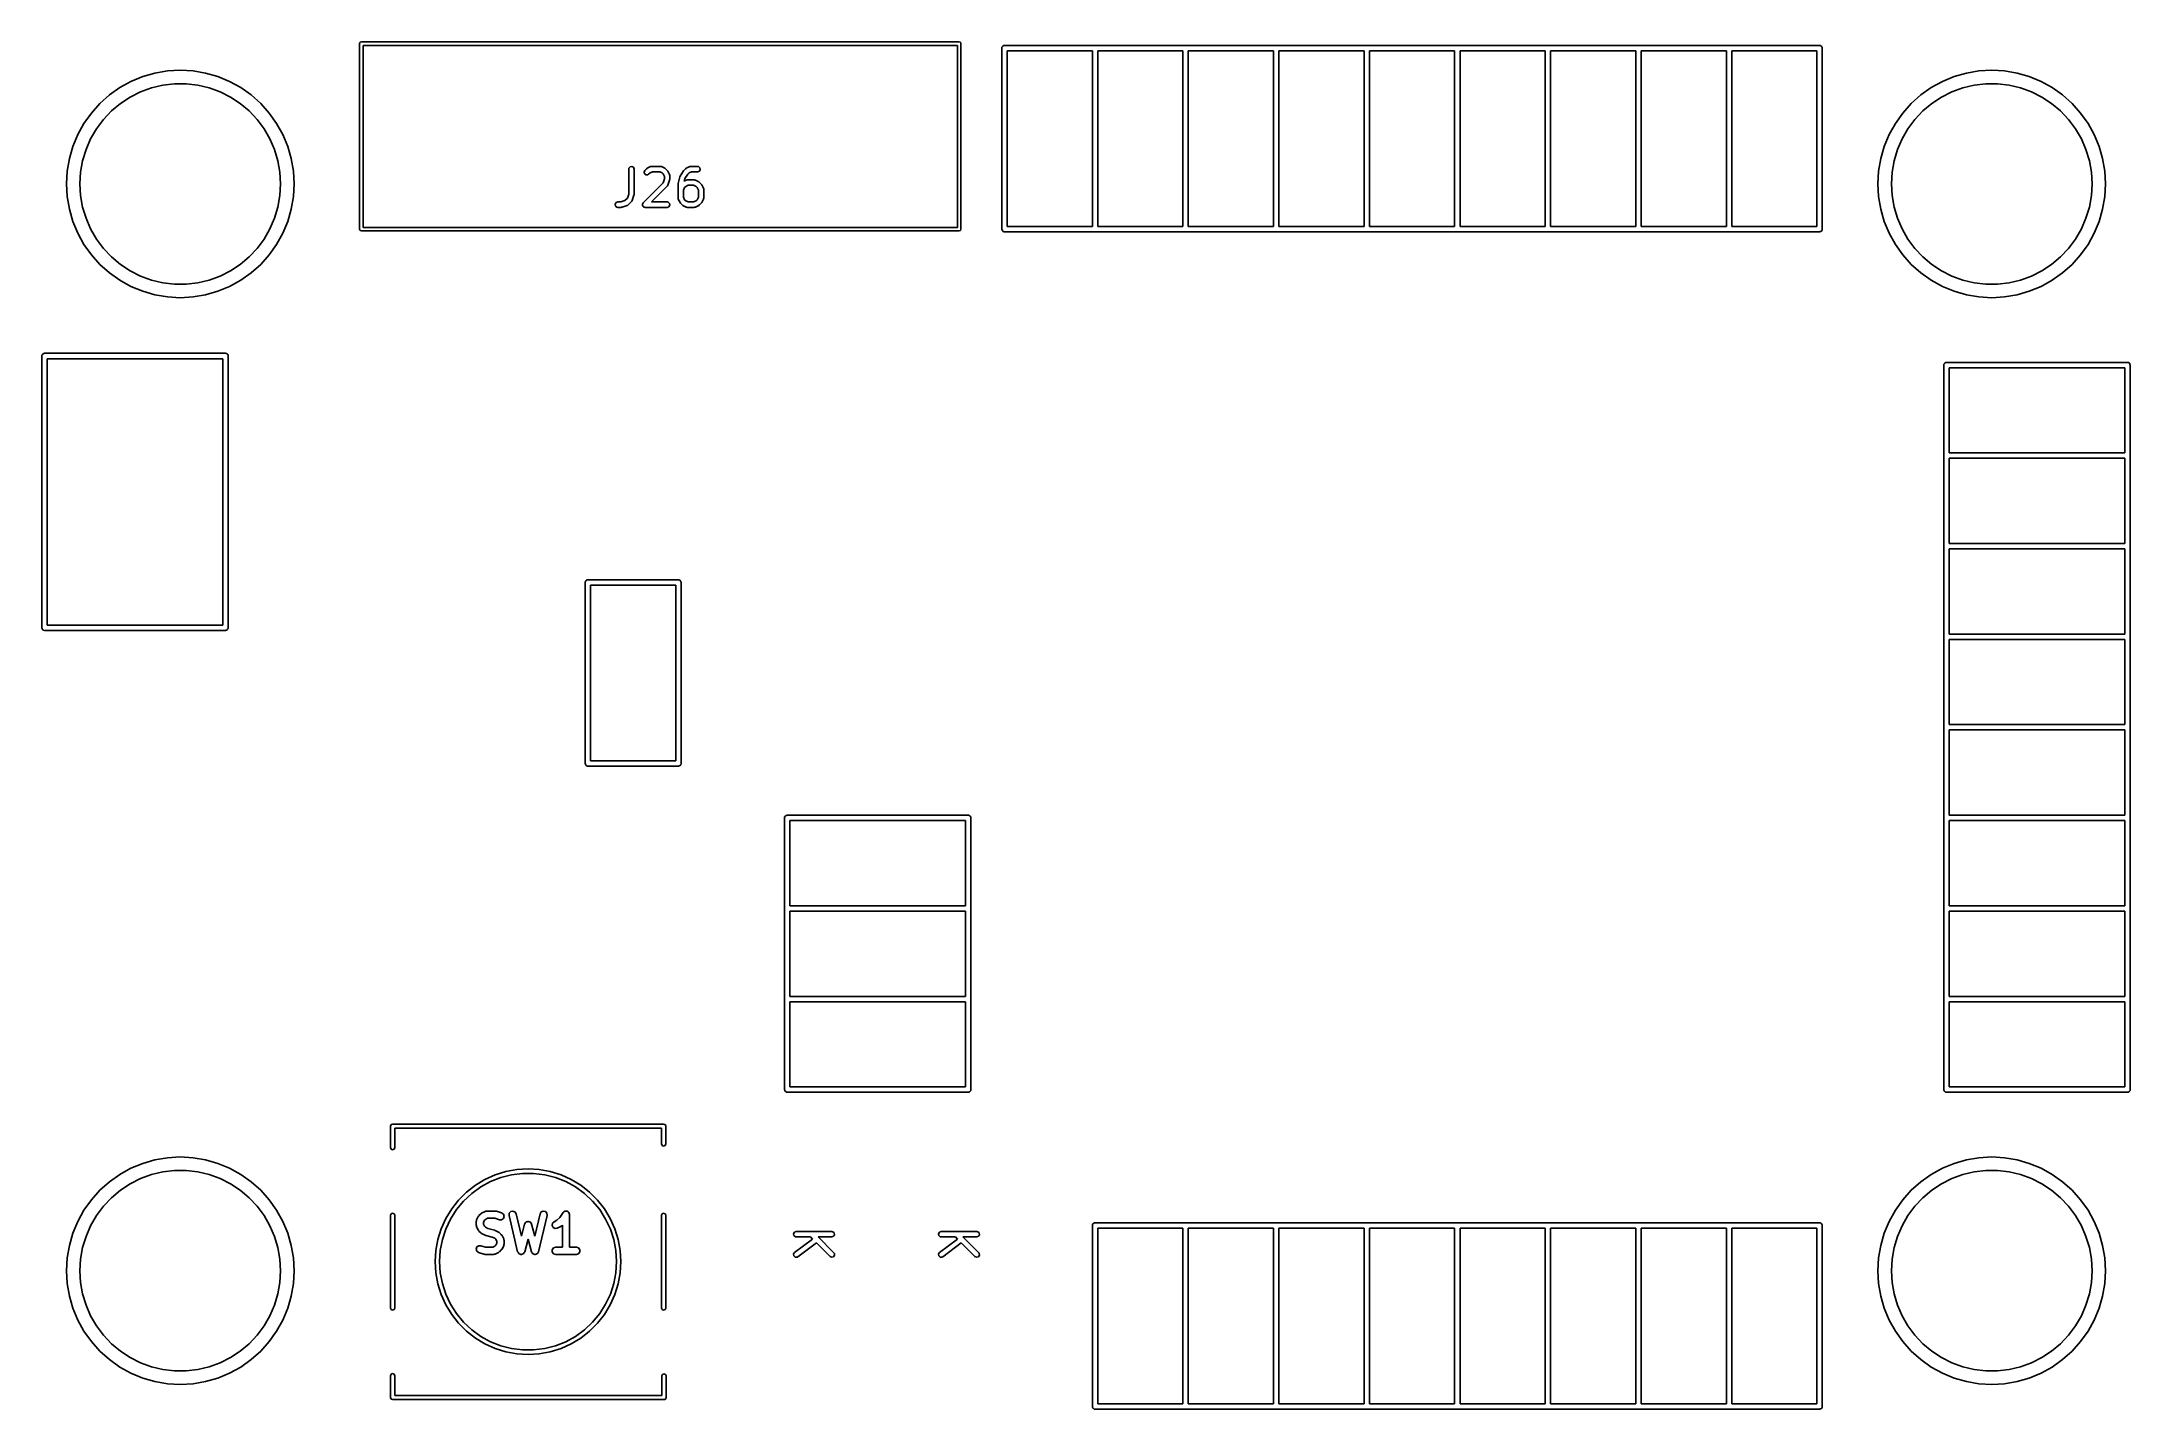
# Model space of a CAD drawing. Extents: x 6.24 to 8.54, y -5.54 to -4.03.
import ezdxf

# ---------------------------------------------------------------- set-up
doc = ezdxf.new("R2010")
doc.units = 0
doc.header["$MEASUREMENT"] = 0
doc.layers.add('BLACK', color=7, linetype='CONTINUOUS')

msp = doc.modelspace()

# ---------------------------------------------------------------- linework, layer by layer
at = {"layer": 'BLACK', "linetype": 'CONTINUOUS'}
for p, q in [((6.58803, -4.035), (6.58861, -4.03361)), ((6.58803, -4.24), (6.58803, -4.035)), ((6.58861, -4.03361), (6.59, -4.03303)), ((6.59, -4.03303), (7.25, -4.03303)), ((7.25, -4.03303), (7.25139, -4.03361)), ((7.25139, -4.03361), (7.25197, -4.035)), ((7.25197, -4.035), (7.25197, -4.24)), ((6.59197, -4.03697), (6.59197, -4.23803)), ((7.24803, -4.03697), (6.59197, -4.03697)), ((7.24803, -4.23803), (7.24803, -4.03697)), ((7.29705, -4.04), (7.29711, -4.03962)), ((7.29705, -4.24), (7.29705, -4.04)), ((7.29709, -4.03949), (7.29716, -4.03937)), ((7.29711, -4.03962), (7.29709, -4.03949)), ((7.29716, -4.03937), (7.29723, -4.03899)), ((7.29723, -4.03899), (7.29772, -4.0384)), ((7.29772, -4.0384), (7.2981, -4.03774)), ((7.2981, -4.03774), (7.29835, -4.03765)), ((7.29835, -4.03765), (7.29852, -4.03744)), ((7.29852, -4.03744), (7.29928, -4.03731)), ((7.29928, -4.03731), (7.3, -4.03705)), ((7.3, -4.03705), (7.4, -4.03705)), ((7.30295, -4.04295), (7.30295, -4.23705)), ((7.39705, -4.04295), (7.30295, -4.04295)), ((7.39705, -4.23705), (7.39705, -4.04295)), ((7.4, -4.03705), (7.5, -4.03705)), ((7.40295, -4.04295), (7.40295, -4.23705)), ((7.49705, -4.04295), (7.40295, -4.04295)), ((7.49705, -4.23705), (7.49705, -4.04295)), ((7.5, -4.03705), (7.6, -4.03705)), ((7.50295, -4.04295), (7.50295, -4.23705)), ((7.59705, -4.04295), (7.50295, -4.04295)), ((7.59705, -4.23705), (7.59705, -4.04295)), ((7.6, -4.03705), (7.7, -4.03705)), ((7.60295, -4.04295), (7.60295, -4.23705)), ((7.69705, -4.04295), (7.60295, -4.04295)), ((7.69705, -4.23705), (7.69705, -4.04295)), ((7.7, -4.03705), (7.8, -4.03705)), ((7.70295, -4.04295), (7.70295, -4.23705)), ((7.79705, -4.04295), (7.70295, -4.04295)), ((7.79705, -4.23705), (7.79705, -4.04295)), ((7.8, -4.03705), (7.9, -4.03705)), ((7.80295, -4.04295), (7.80295, -4.23705)), ((7.89705, -4.04295), (7.80295, -4.04295)), ((7.89705, -4.23705), (7.89705, -4.04295)), ((7.9, -4.03705), (8, -4.03705)), ((7.90295, -4.04295), (7.90295, -4.23705)), ((7.99705, -4.04295), (7.90295, -4.04295)), ((7.99705, -4.23705), (7.99705, -4.04295)), ((8, -4.03705), (8.1, -4.03705)), ((8.00295, -4.04295), (8.00295, -4.23705)), ((8.09705, -4.04295), (8.00295, -4.04295)), ((8.09705, -4.23705), (8.09705, -4.04295)), ((8.1, -4.03705), (8.2, -4.03705)), ((8.10295, -4.04295), (8.10295, -4.23705)), ((8.19705, -4.04295), (8.10295, -4.04295)), ((8.19705, -4.23705), (8.19705, -4.04295)), ((8.2, -4.03705), (8.20038, -4.03711)), ((8.20038, -4.03711), (8.20051, -4.03709)), ((8.20051, -4.03709), (8.20063, -4.03716)), ((8.20063, -4.03716), (8.20101, -4.03723)), ((8.20101, -4.03723), (8.2016, -4.03772)), ((8.2016, -4.03772), (8.20226, -4.0381)), ((8.20226, -4.0381), (8.20235, -4.03835)), ((8.20235, -4.03835), (8.20256, -4.03852)), ((8.20256, -4.03852), (8.20269, -4.03928)), ((8.20269, -4.03928), (8.20295, -4.04)), ((8.20295, -4.04), (8.20295, -4.24)), ((6.32318, -4.08365), (6.3355, -4.07684)), ((6.3355, -4.07684), (6.34852, -4.07145)), ((6.34852, -4.07145), (6.36205, -4.06755)), ((6.37076, -4.0809), (6.35823, -4.08387)), ((6.36205, -4.06755), (6.37594, -4.06519)), ((6.38356, -4.0794), (6.37076, -4.0809)), ((6.37594, -4.06519), (6.39, -4.0644)), ((6.39644, -4.0794), (6.38356, -4.0794)), ((6.39, -4.0644), (6.40406, -4.06519)), ((6.40924, -4.0809), (6.39644, -4.0794)), ((6.40406, -4.06519), (6.41795, -4.06755)), ((6.42177, -4.08387), (6.40924, -4.0809)), ((6.41795, -4.06755), (6.43148, -4.07145)), ((6.43148, -4.07145), (6.4445, -4.07684)), ((6.4445, -4.07684), (6.45682, -4.08365)), ((8.32318, -4.08365), (8.3355, -4.07684)), ((8.3355, -4.07684), (8.34852, -4.07145)), ((8.34852, -4.07145), (8.36205, -4.06755)), ((8.37076, -4.0809), (8.35823, -4.08387)), ((8.36205, -4.06755), (8.37594, -4.06519)), ((8.38356, -4.0794), (8.37076, -4.0809)), ((8.37594, -4.06519), (8.39, -4.0644)), ((8.39644, -4.0794), (8.38356, -4.0794)), ((8.39, -4.0644), (8.40406, -4.06519)), ((8.40924, -4.0809), (8.39644, -4.0794)), ((8.40406, -4.06519), (8.41795, -4.06755)), ((8.42177, -4.08387), (8.40924, -4.0809)), ((8.41795, -4.06755), (8.43148, -4.07145)), ((8.43148, -4.07145), (8.4445, -4.07684)), ((8.4445, -4.07684), (8.45682, -4.08365)), ((6.2918, -4.11169), (6.30119, -4.10119)), ((6.30119, -4.10119), (6.31169, -4.0918)), ((6.31169, -4.0918), (6.32318, -4.08365)), ((6.32384, -4.10113), (6.31397, -4.10942)), ((6.33461, -4.09406), (6.32384, -4.10113)), ((6.34612, -4.08827), (6.33461, -4.09406)), ((6.35823, -4.08387), (6.34612, -4.08827)), ((6.43388, -4.08827), (6.42177, -4.08387)), ((6.44539, -4.09406), (6.43388, -4.08827)), ((6.45616, -4.10113), (6.44539, -4.09406)), ((6.46603, -4.10942), (6.45616, -4.10113)), ((6.45682, -4.08365), (6.46831, -4.0918)), ((6.46831, -4.0918), (6.47881, -4.10119)), ((6.47881, -4.10119), (6.4882, -4.11169)), ((8.2918, -4.11169), (8.30119, -4.10119)), ((8.30119, -4.10119), (8.31169, -4.0918)), ((8.31169, -4.0918), (8.32318, -4.08365)), ((8.32384, -4.10113), (8.31397, -4.10942)), ((8.33461, -4.09406), (8.32384, -4.10113)), ((8.34612, -4.08827), (8.33461, -4.09406)), ((8.35823, -4.08387), (8.34612, -4.08827)), ((8.43388, -4.08827), (8.42177, -4.08387)), ((8.44539, -4.09406), (8.43388, -4.08827)), ((8.45616, -4.10113), (8.44539, -4.09406)), ((8.46603, -4.10942), (8.45616, -4.10113)), ((8.45682, -4.08365), (8.46831, -4.0918)), ((8.46831, -4.0918), (8.47881, -4.10119)), ((8.47881, -4.10119), (8.4882, -4.11169)), ((6.27684, -4.1355), (6.28365, -4.12318)), ((6.28365, -4.12318), (6.2918, -4.11169)), ((6.30513, -4.11879), (6.29744, -4.12912)), ((6.31397, -4.10942), (6.30513, -4.11879)), ((6.47487, -4.11879), (6.46603, -4.10942)), ((6.48256, -4.12912), (6.47487, -4.11879)), ((6.4882, -4.11169), (6.49635, -4.12318)), ((6.49635, -4.12318), (6.50316, -4.1355)), ((8.27684, -4.1355), (8.28365, -4.12318)), ((8.28365, -4.12318), (8.2918, -4.11169)), ((8.30513, -4.11879), (8.29744, -4.12912)), ((8.31397, -4.10942), (8.30513, -4.11879)), ((8.47487, -4.11879), (8.46603, -4.10942)), ((8.48256, -4.12912), (8.47487, -4.11879)), ((8.4882, -4.11169), (8.49635, -4.12318)), ((8.49635, -4.12318), (8.50316, -4.1355)), ((6.26755, -4.16205), (6.27145, -4.14852)), ((6.27145, -4.14852), (6.27684, -4.1355)), ((6.291, -4.14028), (6.28589, -4.15211)), ((6.29744, -4.12912), (6.291, -4.14028)), ((6.489, -4.14028), (6.48256, -4.12912)), ((6.49411, -4.15211), (6.489, -4.14028)), ((6.50316, -4.1355), (6.50855, -4.14852)), ((6.50855, -4.14852), (6.51245, -4.16205)), ((8.26755, -4.16205), (8.27145, -4.14852)), ((8.27145, -4.14852), (8.27684, -4.1355)), ((8.291, -4.14028), (8.28589, -4.15211)), ((8.29744, -4.12912), (8.291, -4.14028)), ((8.489, -4.14028), (8.48256, -4.12912)), ((8.49411, -4.15211), (8.489, -4.14028)), ((8.50316, -4.1355), (8.50855, -4.14852)), ((8.50855, -4.14852), (8.51245, -4.16205)), ((6.26519, -4.17594), (6.26755, -4.16205)), ((6.2822, -4.16445), (6.27996, -4.17714)), ((6.28589, -4.15211), (6.2822, -4.16445)), ((6.4978, -4.16445), (6.49411, -4.15211)), ((6.50004, -4.17714), (6.4978, -4.16445)), ((6.51245, -4.16205), (6.51481, -4.17594)), ((6.88518, -4.17354), (6.88535, -4.17253)), ((6.88518, -4.20118), (6.88518, -4.17354)), ((6.88535, -4.17253), (6.88665, -4.17098)), ((6.88665, -4.17098), (6.88864, -4.17063)), ((6.88864, -4.17063), (6.89039, -4.17164)), ((6.89039, -4.17164), (6.89108, -4.17354)), ((6.89108, -4.17354), (6.89108, -4.20166)), ((6.90291, -4.1752), (6.90479, -4.17332)), ((6.90479, -4.17332), (6.90551, -4.17282)), ((6.90551, -4.17282), (6.90556, -4.17277)), ((6.90556, -4.17277), (6.90931, -4.1709)), ((6.90931, -4.1709), (6.91029, -4.1706)), ((6.91029, -4.1706), (6.91046, -4.17064)), ((6.91046, -4.17064), (6.91063, -4.17058)), ((6.91063, -4.17058), (6.92, -4.17058)), ((6.92, -4.17058), (6.92101, -4.17076)), ((6.92101, -4.17076), (6.92115, -4.17087)), ((6.92115, -4.17087), (6.92132, -4.1709)), ((6.92132, -4.1709), (6.92507, -4.17277)), ((6.92507, -4.17277), (6.92578, -4.1733)), ((6.92578, -4.1733), (6.92584, -4.17332)), ((6.92584, -4.17332), (6.92771, -4.1752)), ((6.94603, -4.1752), (6.94791, -4.17332)), ((6.94791, -4.17332), (6.94863, -4.17282)), ((6.94863, -4.17282), (6.94868, -4.17277)), ((6.94868, -4.17277), (6.95243, -4.1709)), ((6.95243, -4.1709), (6.95341, -4.1706)), ((6.95341, -4.1706), (6.95358, -4.17064)), ((6.95358, -4.17064), (6.95375, -4.17058)), ((6.95375, -4.17058), (6.96124, -4.17058)), ((6.96124, -4.17058), (6.96225, -4.17076)), ((6.96225, -4.17076), (6.9638, -4.17206)), ((6.9638, -4.17206), (6.96415, -4.17405)), ((8.26519, -4.17594), (8.26755, -4.16205)), ((8.2822, -4.16445), (8.27996, -4.17714)), ((8.28589, -4.15211), (8.2822, -4.16445)), ((8.4978, -4.16445), (8.49411, -4.15211)), ((8.50004, -4.17714), (8.4978, -4.16445)), ((8.51245, -4.16205), (8.51481, -4.17594)), ((6.2644, -4.19), (6.26519, -4.17594)), ((6.26519, -4.20406), (6.2644, -4.19)), ((6.27996, -4.17714), (6.27921, -4.19)), ((6.27921, -4.19), (6.27996, -4.20286)), ((6.50079, -4.19), (6.50004, -4.17714)), ((6.50004, -4.20286), (6.50079, -4.19)), ((6.51481, -4.17594), (6.5156, -4.19)), ((6.5156, -4.19), (6.51481, -4.20406)), ((6.90104, -4.21082), (6.92304, -4.18881)), ((6.90206, -4.17703), (6.90291, -4.1752)), ((6.90258, -4.17898), (6.90206, -4.17703)), ((6.90424, -4.18014), (6.90258, -4.17898)), ((6.90625, -4.17996), (6.90424, -4.18014)), ((6.90709, -4.17937), (6.90625, -4.17996)), ((6.90863, -4.17784), (6.90709, -4.17937)), ((6.91132, -4.17649), (6.90863, -4.17784)), ((6.92771, -4.1925), (6.91026, -4.20995)), ((6.9193, -4.17649), (6.91132, -4.17649)), ((6.922, -4.17784), (6.9193, -4.17649)), ((6.9232, -4.17903), (6.922, -4.17784)), ((6.92304, -4.18881), (6.92455, -4.18431)), ((6.92455, -4.18173), (6.9232, -4.17903)), ((6.92455, -4.18431), (6.92455, -4.18173)), ((6.92771, -4.1752), (6.92822, -4.17592)), ((6.92779, -4.19234), (6.92771, -4.1925)), ((6.92794, -4.19224), (6.92779, -4.19234)), ((6.92843, -4.19134), (6.92794, -4.19224)), ((6.92822, -4.17592), (6.92827, -4.17597)), ((6.92827, -4.17597), (6.93014, -4.17971)), ((6.9303, -4.18572), (6.92843, -4.19134)), ((6.93014, -4.17971), (6.93043, -4.1807)), ((6.93045, -4.18478), (6.9303, -4.18565)), ((6.9303, -4.18565), (6.9303, -4.18572)), ((6.93043, -4.1807), (6.93039, -4.18087)), ((6.93039, -4.18087), (6.93045, -4.18104)), ((6.93045, -4.18104), (6.93045, -4.18478)), ((6.93954, -4.19041), (6.93965, -4.18983)), ((6.93954, -4.20541), (6.93954, -4.19041)), ((6.93963, -4.18969), (6.94151, -4.18219)), ((6.93965, -4.18983), (6.93963, -4.18969)), ((6.94151, -4.18219), (6.94191, -4.18129)), ((6.94191, -4.18129), (6.94192, -4.18127)), ((6.94192, -4.18127), (6.94566, -4.17565)), ((6.9468, -4.19403), (6.94545, -4.19673)), ((6.94545, -4.19673), (6.94545, -4.20471)), ((6.94566, -4.17565), (6.94598, -4.17532)), ((6.94598, -4.17532), (6.94603, -4.1752)), ((6.94711, -4.18412), (6.94638, -4.18704)), ((6.94638, -4.18704), (6.94868, -4.18589)), ((6.948, -4.19284), (6.9468, -4.19403)), ((6.95042, -4.17917), (6.94711, -4.18412)), ((6.95069, -4.19149), (6.948, -4.19284)), ((6.94868, -4.18589), (6.94966, -4.1856)), ((6.94966, -4.1856), (6.94983, -4.18564)), ((6.94983, -4.18564), (6.95, -4.18558)), ((6.95, -4.18558), (6.9575, -4.18558)), ((6.95175, -4.17784), (6.95042, -4.17917)), ((6.9568, -4.19149), (6.95069, -4.19149)), ((6.95444, -4.17649), (6.95175, -4.17784)), ((6.96124, -4.17649), (6.95444, -4.17649)), ((6.9595, -4.19284), (6.9568, -4.19149)), ((6.9575, -4.18558), (6.95851, -4.18576)), ((6.95851, -4.18576), (6.95864, -4.18587)), ((6.95864, -4.18587), (6.95882, -4.18589)), ((6.95882, -4.18589), (6.96257, -4.18777)), ((6.96069, -4.19403), (6.9595, -4.19284)), ((6.96204, -4.19673), (6.96069, -4.19403)), ((6.96314, -4.1758), (6.96124, -4.17649)), ((6.96204, -4.20471), (6.96204, -4.19673)), ((6.96257, -4.18777), (6.96327, -4.18829)), ((6.96415, -4.17405), (6.96314, -4.1758)), ((6.96327, -4.18829), (6.96333, -4.18832)), ((6.96333, -4.18832), (6.96521, -4.1902)), ((6.96521, -4.1902), (6.96571, -4.19092)), ((6.96571, -4.19092), (6.96576, -4.19096)), ((6.96576, -4.19096), (6.96764, -4.19471)), ((6.96764, -4.19471), (6.96793, -4.1957)), ((6.96793, -4.1957), (6.96789, -4.19587)), ((6.96789, -4.19587), (6.96795, -4.19603)), ((6.96795, -4.19603), (6.96795, -4.20541)), ((8.2644, -4.19), (8.26519, -4.17594)), ((8.26519, -4.20406), (8.2644, -4.19)), ((8.27996, -4.17714), (8.27921, -4.19)), ((8.27921, -4.19), (8.27996, -4.20286)), ((8.50079, -4.19), (8.50004, -4.17714)), ((8.50004, -4.20286), (8.50079, -4.19)), ((8.51481, -4.17594), (8.5156, -4.19)), ((8.5156, -4.19), (8.51481, -4.20406)), ((6.26755, -4.21795), (6.26519, -4.20406)), ((6.27145, -4.23148), (6.26755, -4.21795)), ((6.27996, -4.20286), (6.2822, -4.21555)), ((6.2822, -4.21555), (6.28589, -4.22789)), ((6.49411, -4.22789), (6.4978, -4.21555)), ((6.4978, -4.21555), (6.50004, -4.20286)), ((6.51245, -4.21795), (6.50855, -4.23148)), ((6.51481, -4.20406), (6.51245, -4.21795)), ((6.87022, -4.21239), (6.87123, -4.21064)), ((6.87057, -4.21438), (6.87022, -4.21239)), ((6.87212, -4.21568), (6.87057, -4.21438)), ((6.87123, -4.21064), (6.87313, -4.20995)), ((6.87313, -4.21586), (6.87212, -4.21568)), ((6.87313, -4.20995), (6.8764, -4.20995)), ((6.87688, -4.21586), (6.87313, -4.21586)), ((6.8764, -4.20995), (6.88091, -4.20845)), ((6.87694, -4.21584), (6.87688, -4.21586)), ((6.87781, -4.21571), (6.87694, -4.21584)), ((6.88344, -4.21383), (6.87781, -4.21571)), ((6.88091, -4.20845), (6.88367, -4.20569)), ((6.88358, -4.21372), (6.88344, -4.21383)), ((6.88375, -4.21371), (6.88358, -4.21372)), ((6.88367, -4.20569), (6.88518, -4.20118)), ((6.88459, -4.21312), (6.88375, -4.21371)), ((6.88834, -4.20937), (6.88459, -4.21312)), ((6.88842, -4.20921), (6.88834, -4.20937)), ((6.88857, -4.20912), (6.88842, -4.20921)), ((6.88906, -4.20822), (6.88857, -4.20912)), ((6.89093, -4.20259), (6.88906, -4.20822)), ((6.89108, -4.20166), (6.89093, -4.20253)), ((6.89093, -4.20253), (6.89093, -4.20259)), ((6.90019, -4.21265), (6.90024, -4.21253)), ((6.90042, -4.21351), (6.90019, -4.21265)), ((6.90022, -4.21239), (6.90066, -4.21162)), ((6.90024, -4.21253), (6.90022, -4.21239)), ((6.90057, -4.21438), (6.90042, -4.21351)), ((6.90067, -4.21447), (6.90057, -4.21438)), ((6.90066, -4.21162), (6.90104, -4.21082)), ((6.90071, -4.2146), (6.90067, -4.21447)), ((6.90144, -4.21511), (6.90071, -4.2146)), ((6.90212, -4.21568), (6.90144, -4.21511)), ((6.9023, -4.21571), (6.90212, -4.21568)), ((6.90236, -4.21576), (6.9023, -4.21571)), ((6.90249, -4.21575), (6.90236, -4.21576)), ((6.90313, -4.21586), (6.90249, -4.21575)), ((6.9275, -4.21586), (6.90313, -4.21586)), ((6.91026, -4.20995), (6.9275, -4.20995)), ((6.9275, -4.20995), (6.92851, -4.21013)), ((6.9294, -4.21517), (6.9275, -4.21586)), ((6.92851, -4.21013), (6.93006, -4.21143)), ((6.93041, -4.21342), (6.9294, -4.21517)), ((6.93006, -4.21143), (6.93041, -4.21342)), ((6.9396, -4.20557), (6.93954, -4.20541)), ((6.93956, -4.20574), (6.9396, -4.20557)), ((6.93986, -4.20673), (6.93956, -4.20574)), ((6.94173, -4.21048), (6.93986, -4.20673)), ((6.94178, -4.21052), (6.94173, -4.21048)), ((6.94228, -4.21124), (6.94178, -4.21052)), ((6.94416, -4.21312), (6.94228, -4.21124)), ((6.94422, -4.21315), (6.94416, -4.21312)), ((6.94493, -4.21367), (6.94422, -4.21315)), ((6.94868, -4.21555), (6.94493, -4.21367)), ((6.94545, -4.20471), (6.9468, -4.20741)), ((6.9468, -4.20741), (6.948, -4.2086)), ((6.948, -4.2086), (6.95069, -4.20995)), ((6.94885, -4.21557), (6.94868, -4.21555)), ((6.94899, -4.21568), (6.94885, -4.21557)), ((6.95, -4.21586), (6.94899, -4.21568)), ((6.9575, -4.21586), (6.95, -4.21586)), ((6.95069, -4.20995), (6.9568, -4.20995)), ((6.9568, -4.20995), (6.9595, -4.2086)), ((6.95766, -4.2158), (6.9575, -4.21586)), ((6.95783, -4.21584), (6.95766, -4.2158)), ((6.95882, -4.21555), (6.95783, -4.21584)), ((6.96257, -4.21367), (6.95882, -4.21555)), ((6.9595, -4.2086), (6.96069, -4.20741)), ((6.96069, -4.20741), (6.96204, -4.20471)), ((6.96261, -4.21363), (6.96257, -4.21367)), ((6.96333, -4.21312), (6.96261, -4.21363)), ((6.96521, -4.21124), (6.96333, -4.21312)), ((6.96523, -4.21119), (6.96521, -4.21124)), ((6.96576, -4.21048), (6.96523, -4.21119)), ((6.96764, -4.20673), (6.96576, -4.21048)), ((6.96766, -4.20655), (6.96764, -4.20673)), ((6.96777, -4.20642), (6.96766, -4.20655)), ((6.96795, -4.20541), (6.96777, -4.20642)), ((8.26755, -4.21795), (8.26519, -4.20406)), ((8.27145, -4.23148), (8.26755, -4.21795)), ((8.27996, -4.20286), (8.2822, -4.21555)), ((8.2822, -4.21555), (8.28589, -4.22789)), ((8.49411, -4.22789), (8.4978, -4.21555)), ((8.4978, -4.21555), (8.50004, -4.20286)), ((8.51245, -4.21795), (8.50855, -4.23148)), ((8.51481, -4.20406), (8.51245, -4.21795)), ((6.27684, -4.2445), (6.27145, -4.23148)), ((6.28589, -4.22789), (6.291, -4.23972)), ((6.291, -4.23972), (6.29744, -4.25088)), ((6.48256, -4.25088), (6.489, -4.23972)), ((6.489, -4.23972), (6.49411, -4.22789)), ((6.50855, -4.23148), (6.50316, -4.2445)), ((6.58861, -4.24139), (6.58803, -4.24)), ((6.59, -4.24197), (6.58861, -4.24139)), ((7.25, -4.24197), (6.59, -4.24197)), ((6.59197, -4.23803), (7.24803, -4.23803)), ((7.25139, -4.24139), (7.25, -4.24197)), ((7.25197, -4.24), (7.25139, -4.24139)), ((7.29731, -4.24072), (7.29705, -4.24)), ((7.29744, -4.24148), (7.29731, -4.24072)), ((7.29765, -4.24165), (7.29744, -4.24148)), ((7.29774, -4.2419), (7.29765, -4.24165)), ((7.2984, -4.24228), (7.29774, -4.2419)), ((7.29899, -4.24277), (7.2984, -4.24228)), ((7.29937, -4.24284), (7.29899, -4.24277)), ((7.29949, -4.24291), (7.29937, -4.24284)), ((7.30295, -4.23705), (7.39705, -4.23705)), ((7.40295, -4.23705), (7.49705, -4.23705)), ((7.50295, -4.23705), (7.59705, -4.23705)), ((7.60295, -4.23705), (7.69705, -4.23705)), ((7.70295, -4.23705), (7.79705, -4.23705)), ((7.80295, -4.23705), (7.89705, -4.23705)), ((7.90295, -4.23705), (7.99705, -4.23705)), ((8.00295, -4.23705), (8.09705, -4.23705)), ((8.10295, -4.23705), (8.19705, -4.23705)), ((8.20072, -4.24269), (8.2, -4.24295)), ((8.20148, -4.24256), (8.20072, -4.24269)), ((8.20165, -4.24235), (8.20148, -4.24256)), ((8.2019, -4.24226), (8.20165, -4.24235)), ((8.20228, -4.2416), (8.2019, -4.24226)), ((8.20277, -4.24101), (8.20228, -4.2416)), ((8.20284, -4.24063), (8.20277, -4.24101)), ((8.20291, -4.24051), (8.20284, -4.24063)), ((8.20295, -4.24), (8.20289, -4.24038)), ((8.20289, -4.24038), (8.20291, -4.24051)), ((8.27684, -4.2445), (8.27145, -4.23148)), ((8.28589, -4.22789), (8.291, -4.23972)), ((8.291, -4.23972), (8.29744, -4.25088)), ((8.48256, -4.25088), (8.489, -4.23972)), ((8.489, -4.23972), (8.49411, -4.22789)), ((8.50855, -4.23148), (8.50316, -4.2445)), ((6.28365, -4.25682), (6.27684, -4.2445)), ((6.2918, -4.26831), (6.28365, -4.25682)), ((6.29744, -4.25088), (6.30513, -4.26121)), ((6.30513, -4.26121), (6.31397, -4.27058)), ((6.46603, -4.27058), (6.47487, -4.26121)), ((6.47487, -4.26121), (6.48256, -4.25088)), ((6.49635, -4.25682), (6.4882, -4.26831)), ((6.50316, -4.2445), (6.49635, -4.25682)), ((7.29962, -4.24289), (7.29949, -4.24291)), ((7.3, -4.24295), (7.29962, -4.24289)), ((7.4, -4.24295), (7.3, -4.24295)), ((7.5, -4.24295), (7.4, -4.24295)), ((7.6, -4.24295), (7.5, -4.24295)), ((7.7, -4.24295), (7.6, -4.24295)), ((7.8, -4.24295), (7.7, -4.24295)), ((7.9, -4.24295), (7.8, -4.24295)), ((8, -4.24295), (7.9, -4.24295)), ((8.1, -4.24295), (8, -4.24295)), ((8.2, -4.24295), (8.1, -4.24295)), ((8.28365, -4.25682), (8.27684, -4.2445)), ((8.2918, -4.26831), (8.28365, -4.25682)), ((8.29744, -4.25088), (8.30513, -4.26121)), ((8.30513, -4.26121), (8.31397, -4.27058)), ((8.46603, -4.27058), (8.47487, -4.26121)), ((8.47487, -4.26121), (8.48256, -4.25088)), ((8.49635, -4.25682), (8.4882, -4.26831)), ((8.50316, -4.2445), (8.49635, -4.25682)), ((6.30119, -4.27881), (6.2918, -4.26831)), ((6.31169, -4.2882), (6.30119, -4.27881)), ((6.32318, -4.29635), (6.31169, -4.2882)), ((6.31397, -4.27058), (6.32384, -4.27887)), ((6.32384, -4.27887), (6.33461, -4.28594)), ((6.33461, -4.28594), (6.34612, -4.29173)), ((6.43388, -4.29173), (6.44539, -4.28594)), ((6.44539, -4.28594), (6.45616, -4.27887)), ((6.45616, -4.27887), (6.46603, -4.27058)), ((6.46831, -4.2882), (6.45682, -4.29635)), ((6.47881, -4.27881), (6.46831, -4.2882)), ((6.4882, -4.26831), (6.47881, -4.27881)), ((8.30119, -4.27881), (8.2918, -4.26831)), ((8.31169, -4.2882), (8.30119, -4.27881)), ((8.32318, -4.29635), (8.31169, -4.2882)), ((8.31397, -4.27058), (8.32384, -4.27887)), ((8.32384, -4.27887), (8.33461, -4.28594)), ((8.33461, -4.28594), (8.34612, -4.29173)), ((8.43388, -4.29173), (8.44539, -4.28594)), ((8.44539, -4.28594), (8.45616, -4.27887)), ((8.45616, -4.27887), (8.46603, -4.27058)), ((8.46831, -4.2882), (8.45682, -4.29635)), ((8.47881, -4.27881), (8.46831, -4.2882)), ((8.4882, -4.26831), (8.47881, -4.27881)), ((6.3355, -4.30316), (6.32318, -4.29635)), ((6.34852, -4.30855), (6.3355, -4.30316)), ((6.34612, -4.29173), (6.35823, -4.29613)), ((6.36205, -4.31245), (6.34852, -4.30855)), ((6.35823, -4.29613), (6.37076, -4.2991)), ((6.37076, -4.2991), (6.38356, -4.3006)), ((6.38356, -4.3006), (6.39644, -4.3006)), ((6.39644, -4.3006), (6.40924, -4.2991)), ((6.40924, -4.2991), (6.42177, -4.29613)), ((6.43148, -4.30855), (6.41795, -4.31245)), ((6.42177, -4.29613), (6.43388, -4.29173)), ((6.4445, -4.30316), (6.43148, -4.30855)), ((6.45682, -4.29635), (6.4445, -4.30316)), ((8.3355, -4.30316), (8.32318, -4.29635)), ((8.34852, -4.30855), (8.3355, -4.30316)), ((8.34612, -4.29173), (8.35823, -4.29613)), ((8.36205, -4.31245), (8.34852, -4.30855)), ((8.35823, -4.29613), (8.37076, -4.2991)), ((8.37076, -4.2991), (8.38356, -4.3006)), ((8.38356, -4.3006), (8.39644, -4.3006)), ((8.39644, -4.3006), (8.40924, -4.2991)), ((8.40924, -4.2991), (8.42177, -4.29613)), ((8.43148, -4.30855), (8.41795, -4.31245)), ((8.42177, -4.29613), (8.43388, -4.29173)), ((8.4445, -4.30316), (8.43148, -4.30855)), ((8.45682, -4.29635), (8.4445, -4.30316)), ((6.37594, -4.31481), (6.36205, -4.31245)), ((6.39, -4.3156), (6.37594, -4.31481)), ((6.40406, -4.31481), (6.39, -4.3156)), ((6.41795, -4.31245), (6.40406, -4.31481)), ((8.37594, -4.31481), (8.36205, -4.31245)), ((8.39, -4.3156), (8.37594, -4.31481)), ((8.40406, -4.31481), (8.39, -4.3156)), ((8.41795, -4.31245), (8.40406, -4.31481)), ((6.23705, -4.38), (6.23711, -4.37962)), ((6.23705, -4.68), (6.23705, -4.38)), ((6.23709, -4.37949), (6.23716, -4.37937)), ((6.23711, -4.37962), (6.23709, -4.37949)), ((6.23716, -4.37937), (6.23723, -4.37899)), ((6.23723, -4.37899), (6.23772, -4.3784)), ((6.23772, -4.3784), (6.2381, -4.37774)), ((6.2381, -4.37774), (6.23835, -4.37765)), ((6.23835, -4.37765), (6.23852, -4.37744)), ((6.23852, -4.37744), (6.23928, -4.37731)), ((6.23928, -4.37731), (6.24, -4.37705)), ((6.24, -4.37705), (6.44, -4.37705)), ((6.44, -4.37705), (6.44038, -4.37711)), ((6.44038, -4.37711), (6.44051, -4.37709)), ((6.44051, -4.37709), (6.44063, -4.37716)), ((6.44063, -4.37716), (6.44101, -4.37723)), ((6.44101, -4.37723), (6.4416, -4.37772)), ((6.4416, -4.37772), (6.44226, -4.3781)), ((6.44226, -4.3781), (6.44235, -4.37835)), ((6.44235, -4.37835), (6.44256, -4.37852)), ((6.44256, -4.37852), (6.44269, -4.37928)), ((6.44269, -4.37928), (6.44295, -4.38)), ((6.44295, -4.38), (6.44295, -4.68)), ((6.24295, -4.38295), (6.24295, -4.67705)), ((6.43705, -4.38295), (6.24295, -4.38295)), ((6.43705, -4.67705), (6.43705, -4.38295)), ((8.33705, -4.39), (8.33711, -4.38962)), ((8.33705, -4.49), (8.33705, -4.39)), ((8.33709, -4.38949), (8.33716, -4.38937)), ((8.33711, -4.38962), (8.33709, -4.38949)), ((8.33716, -4.38937), (8.33723, -4.38899)), ((8.33723, -4.38899), (8.33772, -4.3884)), ((8.33772, -4.3884), (8.3381, -4.38774)), ((8.3381, -4.38774), (8.33835, -4.38765)), ((8.33835, -4.38765), (8.33852, -4.38744)), ((8.33852, -4.38744), (8.33928, -4.38731)), ((8.33928, -4.38731), (8.34, -4.38705)), ((8.34, -4.38705), (8.54, -4.38705)), ((8.34295, -4.39295), (8.34295, -4.48705)), ((8.53705, -4.39295), (8.34295, -4.39295)), ((8.53705, -4.48705), (8.53705, -4.39295)), ((8.54, -4.38705), (8.54038, -4.38711)), ((8.54038, -4.38711), (8.54051, -4.38709)), ((8.54051, -4.38709), (8.54063, -4.38716)), ((8.54063, -4.38716), (8.54101, -4.38723)), ((8.54101, -4.38723), (8.5416, -4.38772)), ((8.5416, -4.38772), (8.54226, -4.3881)), ((8.54226, -4.3881), (8.54235, -4.38835)), ((8.54235, -4.38835), (8.54256, -4.38852)), ((8.54256, -4.38852), (8.54269, -4.38928)), ((8.54269, -4.38928), (8.54295, -4.39)), ((8.54295, -4.39), (8.54295, -4.49)), ((8.33705, -4.59), (8.33705, -4.49)), ((8.33705, -4.49), (8.33705, -4.49)), ((8.34295, -4.48705), (8.53705, -4.48705)), ((8.34295, -4.49295), (8.34295, -4.58705)), ((8.53705, -4.49295), (8.34295, -4.49295)), ((8.53705, -4.58705), (8.53705, -4.49295)), ((8.54295, -4.49), (8.54295, -4.59)), ((8.34295, -4.58705), (8.53705, -4.58705)), ((8.33705, -4.69), (8.33705, -4.59)), ((8.33705, -4.59), (8.33705, -4.59)), ((8.34295, -4.59295), (8.34295, -4.68705)), ((8.53705, -4.59295), (8.34295, -4.59295)), ((8.53705, -4.68705), (8.53705, -4.59295)), ((8.54295, -4.59), (8.54295, -4.69)), ((6.83705, -4.63), (6.83711, -4.62962)), ((6.83705, -4.83), (6.83705, -4.63)), ((6.83709, -4.62949), (6.83716, -4.62937)), ((6.83711, -4.62962), (6.83709, -4.62949)), ((6.83716, -4.62937), (6.83723, -4.62899)), ((6.83723, -4.62899), (6.83772, -4.6284)), ((6.83772, -4.6284), (6.8381, -4.62774)), ((6.8381, -4.62774), (6.83835, -4.62765)), ((6.83835, -4.62765), (6.83852, -4.62744)), ((6.83852, -4.62744), (6.83928, -4.62731)), ((6.83928, -4.62731), (6.84, -4.62705)), ((6.84, -4.62705), (6.94, -4.62705)), ((6.84295, -4.63295), (6.84295, -4.82705)), ((6.93705, -4.63295), (6.84295, -4.63295)), ((6.93705, -4.82705), (6.93705, -4.63295)), ((6.94, -4.62705), (6.94038, -4.62711)), ((6.94038, -4.62711), (6.94051, -4.62709)), ((6.94051, -4.62709), (6.94063, -4.62716)), ((6.94063, -4.62716), (6.94101, -4.62723)), ((6.94101, -4.62723), (6.9416, -4.62772)), ((6.9416, -4.62772), (6.94226, -4.6281)), ((6.94226, -4.6281), (6.94235, -4.62835)), ((6.94235, -4.62835), (6.94256, -4.62852)), ((6.94256, -4.62852), (6.94269, -4.62928)), ((6.94269, -4.62928), (6.94295, -4.63)), ((6.94295, -4.63), (6.94295, -4.83)), ((6.23731, -4.68072), (6.23705, -4.68)), ((6.23744, -4.68148), (6.23731, -4.68072)), ((6.24295, -4.67705), (6.43705, -4.67705)), ((6.44284, -4.68063), (6.44277, -4.68101)), ((6.44291, -4.68051), (6.44284, -4.68063)), ((6.44295, -4.68), (6.44289, -4.68038)), ((6.44289, -4.68038), (6.44291, -4.68051)), ((6.23765, -4.68165), (6.23744, -4.68148)), ((6.23774, -4.6819), (6.23765, -4.68165)), ((6.2384, -4.68228), (6.23774, -4.6819)), ((6.23899, -4.68277), (6.2384, -4.68228)), ((6.23937, -4.68284), (6.23899, -4.68277)), ((6.23949, -4.68291), (6.23937, -4.68284)), ((6.23962, -4.68289), (6.23949, -4.68291)), ((6.24, -4.68295), (6.23962, -4.68289)), ((6.44, -4.68295), (6.24, -4.68295)), ((6.44072, -4.68269), (6.44, -4.68295)), ((6.44148, -4.68256), (6.44072, -4.68269)), ((6.44165, -4.68235), (6.44148, -4.68256)), ((6.4419, -4.68226), (6.44165, -4.68235)), ((6.44228, -4.6816), (6.4419, -4.68226)), ((6.44277, -4.68101), (6.44228, -4.6816)), ((8.33705, -4.79), (8.33705, -4.69)), ((8.33705, -4.69), (8.33705, -4.69)), ((8.34295, -4.68705), (8.53705, -4.68705)), ((8.34295, -4.69295), (8.34295, -4.78705)), ((8.53705, -4.69295), (8.34295, -4.69295)), ((8.53705, -4.78705), (8.53705, -4.69295)), ((8.54295, -4.69), (8.54295, -4.79)), ((8.33705, -4.89), (8.33705, -4.79)), ((8.33705, -4.79), (8.33705, -4.79)), ((8.34295, -4.78705), (8.53705, -4.78705)), ((8.34295, -4.79295), (8.34295, -4.88705)), ((8.53705, -4.79295), (8.34295, -4.79295)), ((8.53705, -4.88705), (8.53705, -4.79295)), ((8.54295, -4.79), (8.54295, -4.79)), ((8.54295, -4.79), (8.54295, -4.89)), ((6.83731, -4.83072), (6.83705, -4.83)), ((6.83744, -4.83148), (6.83731, -4.83072)), ((6.83765, -4.83165), (6.83744, -4.83148)), ((6.83774, -4.8319), (6.83765, -4.83165)), ((6.8384, -4.83228), (6.83774, -4.8319)), ((6.83899, -4.83277), (6.8384, -4.83228)), ((6.83937, -4.83284), (6.83899, -4.83277)), ((6.83949, -4.83291), (6.83937, -4.83284)), ((6.83962, -4.83289), (6.83949, -4.83291)), ((6.84, -4.83295), (6.83962, -4.83289)), ((6.94, -4.83295), (6.84, -4.83295)), ((6.84295, -4.82705), (6.93705, -4.82705)), ((6.94072, -4.83269), (6.94, -4.83295)), ((6.94148, -4.83256), (6.94072, -4.83269)), ((6.94165, -4.83235), (6.94148, -4.83256)), ((6.9419, -4.83226), (6.94165, -4.83235)), ((6.94228, -4.8316), (6.9419, -4.83226)), ((6.94277, -4.83101), (6.94228, -4.8316)), ((6.94284, -4.83063), (6.94277, -4.83101)), ((6.94291, -4.83051), (6.94284, -4.83063)), ((6.94295, -4.83), (6.94289, -4.83038)), ((6.94289, -4.83038), (6.94291, -4.83051)), ((7.05723, -4.88899), (7.05772, -4.8884)), ((7.05772, -4.8884), (7.0581, -4.88774)), ((7.0581, -4.88774), (7.05835, -4.88765)), ((7.05835, -4.88765), (7.05852, -4.88744)), ((7.05852, -4.88744), (7.05928, -4.88731)), ((7.05928, -4.88731), (7.06, -4.88705)), ((7.06, -4.88705), (7.26, -4.88705)), ((7.26, -4.88705), (7.26038, -4.88711)), ((7.26038, -4.88711), (7.26051, -4.88709)), ((7.26051, -4.88709), (7.26063, -4.88716)), ((7.26063, -4.88716), (7.26101, -4.88723)), ((7.26101, -4.88723), (7.2616, -4.88772)), ((7.2616, -4.88772), (7.26226, -4.8881)), ((7.26226, -4.8881), (7.26235, -4.88835)), ((7.26235, -4.88835), (7.26256, -4.88852)), ((8.34295, -4.88705), (8.53705, -4.88705)), ((7.05705, -4.89), (7.05711, -4.88962)), ((7.05705, -4.99), (7.05705, -4.89)), ((7.05709, -4.88949), (7.05716, -4.88937)), ((7.05711, -4.88962), (7.05709, -4.88949)), ((7.05716, -4.88937), (7.05723, -4.88899)), ((7.06295, -4.89295), (7.06295, -4.98705)), ((7.25705, -4.89295), (7.06295, -4.89295)), ((7.25705, -4.98705), (7.25705, -4.89295)), ((7.26256, -4.88852), (7.26269, -4.88928)), ((7.26269, -4.88928), (7.26295, -4.89)), ((7.26295, -4.89), (7.26295, -4.99)), ((8.33705, -4.99), (8.33705, -4.89)), ((8.33705, -4.89), (8.33705, -4.89)), ((8.34295, -4.89295), (8.34295, -4.98705)), ((8.53705, -4.89295), (8.34295, -4.89295)), ((8.53705, -4.98705), (8.53705, -4.89295)), ((8.54295, -4.89), (8.54295, -4.99)), ((7.05705, -5.09), (7.05705, -4.99)), ((7.05705, -4.99), (7.05705, -4.99)), ((7.06295, -4.98705), (7.25705, -4.98705)), ((7.06295, -4.99295), (7.06295, -5.08705)), ((7.25705, -4.99295), (7.06295, -4.99295)), ((7.25705, -5.08705), (7.25705, -4.99295)), ((7.26295, -4.99), (7.26295, -5.09)), ((8.33705, -5.09), (8.33705, -4.99)), ((8.33705, -4.99), (8.33705, -4.99)), ((8.34295, -4.98705), (8.53705, -4.98705)), ((8.34295, -4.99295), (8.34295, -5.08705)), ((8.53705, -4.99295), (8.34295, -4.99295)), ((8.53705, -5.08705), (8.53705, -4.99295)), ((8.54295, -4.99), (8.54295, -5.09)), ((7.05705, -5.19), (7.05705, -5.09)), ((7.05705, -5.09), (7.05705, -5.09)), ((7.06295, -5.08705), (7.25705, -5.08705)), ((7.06295, -5.09295), (7.06295, -5.18705)), ((7.25705, -5.09295), (7.06295, -5.09295)), ((7.25705, -5.18705), (7.25705, -5.09295)), ((7.26295, -5.09), (7.26295, -5.19)), ((8.33705, -5.19), (8.33705, -5.09)), ((8.33705, -5.09), (8.33705, -5.09)), ((8.34295, -5.08705), (8.53705, -5.08705)), ((8.34295, -5.09295), (8.34295, -5.18705)), ((8.53705, -5.09295), (8.34295, -5.09295)), ((8.53705, -5.18705), (8.53705, -5.09295)), ((8.54295, -5.09), (8.54295, -5.19)), ((7.06295, -5.18705), (7.25705, -5.18705)), ((8.34295, -5.18705), (8.53705, -5.18705)), ((7.05731, -5.19072), (7.05705, -5.19)), ((7.05744, -5.19148), (7.05731, -5.19072)), ((7.05765, -5.19165), (7.05744, -5.19148)), ((7.05774, -5.1919), (7.05765, -5.19165)), ((7.0584, -5.19228), (7.05774, -5.1919)), ((7.05899, -5.19277), (7.0584, -5.19228)), ((7.05937, -5.19284), (7.05899, -5.19277)), ((7.05949, -5.19291), (7.05937, -5.19284)), ((7.05962, -5.19289), (7.05949, -5.19291)), ((7.06, -5.19295), (7.05962, -5.19289)), ((7.26, -5.19295), (7.06, -5.19295)), ((7.26072, -5.19269), (7.26, -5.19295)), ((7.26148, -5.19256), (7.26072, -5.19269)), ((7.26165, -5.19235), (7.26148, -5.19256)), ((7.2619, -5.19226), (7.26165, -5.19235)), ((7.26228, -5.1916), (7.2619, -5.19226)), ((7.26277, -5.19101), (7.26228, -5.1916)), ((7.26284, -5.19063), (7.26277, -5.19101)), ((7.26291, -5.19051), (7.26284, -5.19063)), ((7.26295, -5.19), (7.26289, -5.19038)), ((7.26289, -5.19038), (7.26291, -5.19051)), ((8.33731, -5.19072), (8.33705, -5.19)), ((8.33744, -5.19148), (8.33731, -5.19072)), ((8.33765, -5.19165), (8.33744, -5.19148)), ((8.33774, -5.1919), (8.33765, -5.19165)), ((8.3384, -5.19228), (8.33774, -5.1919)), ((8.33899, -5.19277), (8.3384, -5.19228)), ((8.33937, -5.19284), (8.33899, -5.19277)), ((8.33949, -5.19291), (8.33937, -5.19284)), ((8.33962, -5.19289), (8.33949, -5.19291)), ((8.34, -5.19295), (8.33962, -5.19289)), ((8.54, -5.19295), (8.34, -5.19295)), ((8.54072, -5.19269), (8.54, -5.19295)), ((8.54148, -5.19256), (8.54072, -5.19269)), ((8.54165, -5.19235), (8.54148, -5.19256)), ((8.5419, -5.19226), (8.54165, -5.19235)), ((8.54228, -5.1916), (8.5419, -5.19226)), ((8.54277, -5.19101), (8.54228, -5.1916)), ((8.54284, -5.19063), (8.54277, -5.19101)), ((8.54291, -5.19051), (8.54284, -5.19063)), ((8.54295, -5.19), (8.54289, -5.19038)), ((8.54289, -5.19038), (8.54291, -5.19051)), ((6.62203, -5.23039), (6.62272, -5.22872)), ((6.62203, -5.25402), (6.62203, -5.23039)), ((6.62272, -5.22872), (6.62439, -5.22803)), ((6.62439, -5.22803), (6.92361, -5.22803)), ((6.92124, -5.23276), (6.62676, -5.23276)), ((6.62676, -5.23276), (6.62676, -5.25402)), ((6.92124, -5.25008), (6.92124, -5.23276)), ((6.92361, -5.22803), (6.92528, -5.22872)), ((6.92528, -5.22872), (6.92597, -5.23039)), ((6.92597, -5.23039), (6.92597, -5.25008)), ((6.62272, -5.25569), (6.62203, -5.25402)), ((6.62439, -5.25638), (6.62272, -5.25569)), ((6.62606, -5.25569), (6.62439, -5.25638)), ((6.62676, -5.25402), (6.62606, -5.25569)), ((6.92194, -5.25175), (6.92124, -5.25008)), ((6.92361, -5.25244), (6.92194, -5.25175)), ((6.92528, -5.25175), (6.92361, -5.25244)), ((6.92597, -5.25008), (6.92528, -5.25175)), ((6.32318, -5.28365), (6.3355, -5.27684)), ((6.3355, -5.27684), (6.34852, -5.27145)), ((6.34852, -5.27145), (6.36205, -5.26755)), ((6.36205, -5.26755), (6.37594, -5.26519)), ((6.38356, -5.2794), (6.37076, -5.2809)), ((6.37594, -5.26519), (6.39, -5.2644)), ((6.39644, -5.2794), (6.38356, -5.2794)), ((6.39, -5.2644), (6.40406, -5.26519)), ((6.40924, -5.2809), (6.39644, -5.2794)), ((6.40406, -5.26519), (6.41795, -5.26755)), ((6.41795, -5.26755), (6.43148, -5.27145)), ((6.43148, -5.27145), (6.4445, -5.27684)), ((6.4445, -5.27684), (6.45682, -5.28365)), ((6.73765, -5.28416), (6.74947, -5.28048)), ((6.74947, -5.28048), (6.76164, -5.27825)), ((6.76164, -5.27825), (6.774, -5.2775)), ((6.774, -5.2775), (6.78635, -5.27825)), ((6.78635, -5.27825), (6.79853, -5.28048)), ((6.79853, -5.28048), (6.81035, -5.28416)), ((8.32318, -5.28365), (8.3355, -5.27684)), ((8.3355, -5.27684), (8.34852, -5.27145)), ((8.34852, -5.27145), (8.36205, -5.26755)), ((8.36205, -5.26755), (8.37594, -5.26519)), ((8.38356, -5.2794), (8.37076, -5.2809)), ((8.37594, -5.26519), (8.39, -5.2644)), ((8.39644, -5.2794), (8.38356, -5.2794)), ((8.39, -5.2644), (8.40406, -5.26519)), ((8.40924, -5.2809), (8.39644, -5.2794)), ((8.40406, -5.26519), (8.41795, -5.26755)), ((8.41795, -5.26755), (8.43148, -5.27145)), ((8.43148, -5.27145), (8.4445, -5.27684)), ((8.4445, -5.27684), (8.45682, -5.28365)), ((6.2918, -5.31169), (6.30119, -5.30119)), ((6.30119, -5.30119), (6.31169, -5.2918)), ((6.31169, -5.2918), (6.32318, -5.28365)), ((6.32384, -5.30113), (6.31397, -5.30942)), ((6.33461, -5.29406), (6.32384, -5.30113)), ((6.34612, -5.28827), (6.33461, -5.29406)), ((6.35823, -5.28387), (6.34612, -5.28827)), ((6.37076, -5.2809), (6.35823, -5.28387)), ((6.42177, -5.28387), (6.40924, -5.2809)), ((6.43388, -5.28827), (6.42177, -5.28387)), ((6.44539, -5.29406), (6.43388, -5.28827)), ((6.45616, -5.30113), (6.44539, -5.29406)), ((6.46603, -5.30942), (6.45616, -5.30113)), ((6.45682, -5.28365), (6.46831, -5.2918)), ((6.46831, -5.2918), (6.47881, -5.30119)), ((6.47881, -5.30119), (6.4882, -5.31169)), ((6.69728, -5.31203), (6.70603, -5.30328)), ((6.70603, -5.30328), (6.71577, -5.29564)), ((6.72165, -5.29752), (6.71173, -5.30473)), ((6.71577, -5.29564), (6.72637, -5.28924)), ((6.7324, -5.2916), (6.72165, -5.29752)), ((6.72637, -5.28924), (6.73765, -5.28416)), ((6.74381, -5.28709), (6.7324, -5.2916)), ((6.75569, -5.28404), (6.74381, -5.28709)), ((6.76787, -5.2825), (6.75569, -5.28404)), ((6.78013, -5.2825), (6.76787, -5.2825)), ((6.79231, -5.28404), (6.78013, -5.2825)), ((6.80419, -5.28709), (6.79231, -5.28404)), ((6.8156, -5.2916), (6.80419, -5.28709)), ((6.81035, -5.28416), (6.82163, -5.28924)), ((6.82635, -5.29752), (6.8156, -5.2916)), ((6.82163, -5.28924), (6.83223, -5.29564)), ((6.83627, -5.30473), (6.82635, -5.29752)), ((6.83223, -5.29564), (6.84197, -5.30328)), ((6.84197, -5.30328), (6.85072, -5.31203)), ((8.2918, -5.31169), (8.30119, -5.30119)), ((8.30119, -5.30119), (8.31169, -5.2918)), ((8.31169, -5.2918), (8.32318, -5.28365)), ((8.32384, -5.30113), (8.31397, -5.30942)), ((8.33461, -5.29406), (8.32384, -5.30113)), ((8.34612, -5.28827), (8.33461, -5.29406)), ((8.35823, -5.28387), (8.34612, -5.28827)), ((8.37076, -5.2809), (8.35823, -5.28387)), ((8.42177, -5.28387), (8.40924, -5.2809)), ((8.43388, -5.28827), (8.42177, -5.28387)), ((8.44539, -5.29406), (8.43388, -5.28827)), ((8.45616, -5.30113), (8.44539, -5.29406)), ((8.46603, -5.30942), (8.45616, -5.30113)), ((8.45682, -5.28365), (8.46831, -5.2918)), ((8.46831, -5.2918), (8.47881, -5.30119)), ((8.47881, -5.30119), (8.4882, -5.31169)), ((6.27684, -5.3355), (6.28365, -5.32318)), ((6.28365, -5.32318), (6.2918, -5.31169)), ((6.30513, -5.31879), (6.29744, -5.32912)), ((6.31397, -5.30942), (6.30513, -5.31879)), ((6.47487, -5.31879), (6.46603, -5.30942)), ((6.48256, -5.32912), (6.47487, -5.31879)), ((6.4882, -5.31169), (6.49635, -5.32318)), ((6.49635, -5.32318), (6.50316, -5.3355)), ((6.62272, -5.32715), (6.62439, -5.32646)), ((6.62439, -5.32646), (6.62606, -5.32715)), ((6.68324, -5.33237), (6.68964, -5.32177)), ((6.69496, -5.32258), (6.68839, -5.33294)), ((6.68964, -5.32177), (6.69728, -5.31203)), ((6.70279, -5.31312), (6.69496, -5.32258)), ((6.71173, -5.30473), (6.70279, -5.31312)), ((6.72223, -5.32687), (6.72269, -5.32642)), ((6.72269, -5.32642), (6.7265, -5.32451)), ((6.7265, -5.32451), (6.72741, -5.32437)), ((6.72741, -5.32437), (6.72829, -5.32409)), ((6.72829, -5.32409), (6.73781, -5.32409)), ((6.73781, -5.32409), (6.73843, -5.32429)), ((6.73843, -5.32429), (6.73907, -5.32429)), ((6.73907, -5.32429), (6.74479, -5.3262)), ((6.74479, -5.3262), (6.74678, -5.32767)), ((6.75297, -5.32902), (6.75316, -5.32655)), ((6.75316, -5.32655), (6.75477, -5.32467)), ((6.75477, -5.32467), (6.75718, -5.3241)), ((6.75718, -5.3241), (6.75946, -5.32505)), ((6.75946, -5.32505), (6.76075, -5.32716)), ((6.78725, -5.32716), (6.78854, -5.32505)), ((6.78854, -5.32505), (6.79082, -5.3241)), ((6.79082, -5.3241), (6.79323, -5.32467)), ((6.79323, -5.32467), (6.79484, -5.32655)), ((6.79484, -5.32655), (6.79503, -5.32902)), ((6.80899, -5.33125), (6.81258, -5.32587)), ((6.81258, -5.32587), (6.81264, -5.32582)), ((6.81264, -5.32582), (6.81267, -5.32574)), ((6.81267, -5.32574), (6.81361, -5.32506)), ((6.81361, -5.32506), (6.81452, -5.32434)), ((6.81452, -5.32434), (6.8146, -5.32433)), ((6.8146, -5.32433), (6.81467, -5.32428)), ((6.81467, -5.32428), (6.81583, -5.32428)), ((6.81583, -5.32428), (6.81699, -5.32424)), ((6.81699, -5.32424), (6.81706, -5.32428)), ((6.81706, -5.32428), (6.81714, -5.32428)), ((6.81714, -5.32428), (6.81808, -5.32497)), ((6.81808, -5.32497), (6.81904, -5.32561)), ((6.81904, -5.32561), (6.81907, -5.32569)), ((6.81907, -5.32569), (6.81914, -5.32574)), ((6.81914, -5.32574), (6.8195, -5.32684)), ((6.84521, -5.31312), (6.83627, -5.30473)), ((6.85304, -5.32258), (6.84521, -5.31312)), ((6.85072, -5.31203), (6.85836, -5.32177)), ((6.85961, -5.33294), (6.85304, -5.32258)), ((6.85836, -5.32177), (6.86476, -5.33237)), ((6.92194, -5.32715), (6.92361, -5.32646)), ((6.92361, -5.32646), (6.92528, -5.32715)), ((8.27684, -5.3355), (8.28365, -5.32318)), ((8.28365, -5.32318), (8.2918, -5.31169)), ((8.30513, -5.31879), (8.29744, -5.32912)), ((8.31397, -5.30942), (8.30513, -5.31879)), ((8.47487, -5.31879), (8.46603, -5.30942)), ((8.48256, -5.32912), (8.47487, -5.31879)), ((8.4882, -5.31169), (8.49635, -5.32318)), ((8.49635, -5.32318), (8.50316, -5.3355)), ((6.26755, -5.36205), (6.27145, -5.34852)), ((6.27145, -5.34852), (6.27684, -5.3355)), ((6.291, -5.34028), (6.28589, -5.35211)), ((6.29744, -5.32912), (6.291, -5.34028)), ((6.489, -5.34028), (6.48256, -5.32912)), ((6.49411, -5.35211), (6.489, -5.34028)), ((6.50316, -5.3355), (6.50855, -5.34852)), ((6.50855, -5.34852), (6.51245, -5.36205)), ((6.62203, -5.32882), (6.62272, -5.32715)), ((6.62203, -5.43118), (6.62203, -5.32882)), ((6.62606, -5.32715), (6.62676, -5.32882)), ((6.62676, -5.32882), (6.62676, -5.43118)), ((6.67448, -5.35547), (6.67816, -5.34365)), ((6.67816, -5.34365), (6.68324, -5.33237)), ((6.68317, -5.34404), (6.67938, -5.3557)), ((6.68839, -5.33294), (6.68317, -5.34404)), ((6.71667, -5.33571), (6.71695, -5.33483)), ((6.71667, -5.33952), (6.71667, -5.33571)), ((6.71695, -5.34039), (6.71667, -5.33952)), ((6.71695, -5.33483), (6.71709, -5.33392)), ((6.71709, -5.34131), (6.71695, -5.34039)), ((6.71709, -5.33392), (6.71899, -5.33011)), ((6.71899, -5.34512), (6.71709, -5.34131)), ((6.71899, -5.33011), (6.71945, -5.32965)), ((6.71945, -5.34558), (6.71899, -5.34512)), ((6.71945, -5.32965), (6.71974, -5.32907)), ((6.71974, -5.34616), (6.71945, -5.34558)), ((6.71974, -5.32907), (6.72165, -5.32717)), ((6.72165, -5.34806), (6.71974, -5.34616)), ((6.72165, -5.32717), (6.72223, -5.32687)), ((6.72223, -5.34835), (6.72165, -5.34806)), ((6.72269, -5.34881), (6.72223, -5.34835)), ((6.7265, -5.35071), (6.72269, -5.34881)), ((6.72586, -5.33427), (6.72467, -5.33665)), ((6.72467, -5.33665), (6.72467, -5.33857)), ((6.72467, -5.33857), (6.72586, -5.34096)), ((6.72685, -5.33328), (6.72586, -5.33427)), ((6.72586, -5.34096), (6.72685, -5.34194)), ((6.72923, -5.33209), (6.72685, -5.33328)), ((6.72685, -5.34194), (6.72968, -5.34336)), ((6.73716, -5.33209), (6.72923, -5.33209)), ((6.72968, -5.34336), (6.73687, -5.34516)), ((6.73687, -5.34516), (6.73725, -5.3454)), ((6.74226, -5.33379), (6.73716, -5.33209)), ((6.73725, -5.3454), (6.73769, -5.34546)), ((6.73769, -5.34546), (6.7415, -5.34737)), ((6.7415, -5.34737), (6.74197, -5.34782)), ((6.74197, -5.34782), (6.74254, -5.34812)), ((6.74473, -5.33381), (6.74226, -5.33379)), ((6.74254, -5.34812), (6.74445, -5.35002)), ((6.74674, -5.33237), (6.74473, -5.33381)), ((6.74752, -5.33002), (6.74674, -5.33237)), ((6.74678, -5.32767), (6.74752, -5.33002)), ((6.76249, -5.36902), (6.75297, -5.32902)), ((6.76075, -5.32716), (6.7666, -5.35174)), ((6.7666, -5.35174), (6.77014, -5.33849)), ((6.77014, -5.33849), (6.77026, -5.3383)), ((6.77026, -5.3383), (6.77027, -5.33808)), ((6.77027, -5.33808), (6.77092, -5.33728)), ((6.77092, -5.33728), (6.77148, -5.33641)), ((6.77148, -5.33641), (6.77169, -5.33633)), ((6.77169, -5.33633), (6.77183, -5.33616)), ((6.77183, -5.33616), (6.77282, -5.33589)), ((6.77282, -5.33589), (6.77379, -5.33552)), ((6.77379, -5.33552), (6.774, -5.33558)), ((6.774, -5.33558), (6.77421, -5.33552)), ((6.77421, -5.33552), (6.77518, -5.33589)), ((6.77518, -5.33589), (6.77617, -5.33616)), ((6.77617, -5.33616), (6.77631, -5.33633)), ((6.77631, -5.33633), (6.77652, -5.33641)), ((6.77652, -5.33641), (6.77708, -5.33728)), ((6.77708, -5.33728), (6.77773, -5.33808)), ((6.77773, -5.33808), (6.77774, -5.3383)), ((6.77774, -5.3383), (6.77786, -5.33849)), ((6.77786, -5.33849), (6.7814, -5.35174)), ((6.7814, -5.35174), (6.78725, -5.32716)), ((6.79503, -5.32902), (6.78551, -5.36902)), ((6.80052, -5.34011), (6.80093, -5.33767)), ((6.80163, -5.34232), (6.80052, -5.34011)), ((6.80093, -5.33767), (6.80269, -5.33594)), ((6.80382, -5.34346), (6.80163, -5.34232)), ((6.80269, -5.33594), (6.80592, -5.33433)), ((6.80627, -5.34309), (6.80382, -5.34346)), ((6.80592, -5.33433), (6.80899, -5.33125)), ((6.81007, -5.34119), (6.80627, -5.34309)), ((6.81054, -5.34074), (6.81007, -5.34119)), ((6.81111, -5.34044), (6.81054, -5.34074)), ((6.8119, -5.33965), (6.81111, -5.34044)), ((6.8119, -5.36409), (6.8119, -5.33965)), ((6.8195, -5.32684), (6.8199, -5.32793)), ((6.8199, -5.32793), (6.81988, -5.32801)), ((6.81988, -5.32801), (6.8199, -5.32809)), ((6.8199, -5.32809), (6.8199, -5.36409)), ((6.86483, -5.34404), (6.85961, -5.33294)), ((6.86476, -5.33237), (6.86984, -5.34365)), ((6.86862, -5.3557), (6.86483, -5.34404)), ((6.86984, -5.34365), (6.87352, -5.35547)), ((6.92124, -5.32882), (6.92194, -5.32715)), ((6.92124, -5.43118), (6.92124, -5.32882)), ((6.92528, -5.32715), (6.92597, -5.32882)), ((6.92597, -5.32882), (6.92597, -5.43118)), ((7.06719, -5.34918), (7.0682, -5.34743)), ((7.06754, -5.35117), (7.06719, -5.34918)), ((7.0682, -5.34743), (7.07009, -5.34674)), ((7.07009, -5.34674), (7.10946, -5.34674)), ((7.10946, -5.34674), (7.11047, -5.34691)), ((7.11047, -5.34691), (7.11202, -5.34821)), ((7.11202, -5.34821), (7.11237, -5.3502)), ((7.22719, -5.34918), (7.2282, -5.34743)), ((7.22754, -5.35117), (7.22719, -5.34918)), ((7.2282, -5.34743), (7.23009, -5.34674)), ((7.23009, -5.34674), (7.26946, -5.34674)), ((7.26946, -5.34674), (7.27047, -5.34691)), ((7.27047, -5.34691), (7.27202, -5.34821)), ((7.27202, -5.34821), (7.27237, -5.3502)), ((7.39705, -5.34), (7.39711, -5.33962)), ((7.39705, -5.54), (7.39705, -5.34)), ((7.39709, -5.33949), (7.39716, -5.33937)), ((7.39711, -5.33962), (7.39709, -5.33949)), ((7.39716, -5.33937), (7.39723, -5.33899)), ((7.39723, -5.33899), (7.39772, -5.3384)), ((7.39772, -5.3384), (7.3981, -5.33774)), ((7.3981, -5.33774), (7.39835, -5.33765)), ((7.39835, -5.33765), (7.39852, -5.33744)), ((7.39852, -5.33744), (7.39928, -5.33731)), ((7.39928, -5.33731), (7.4, -5.33705)), ((7.4, -5.33705), (7.5, -5.33705)), ((7.40295, -5.34295), (7.40295, -5.53705)), ((7.49705, -5.34295), (7.40295, -5.34295)), ((7.49705, -5.53705), (7.49705, -5.34295)), ((7.5, -5.33705), (7.6, -5.33705)), ((7.50295, -5.34295), (7.50295, -5.53705)), ((7.59705, -5.34295), (7.50295, -5.34295)), ((7.59705, -5.53705), (7.59705, -5.34295)), ((7.6, -5.33705), (7.7, -5.33705)), ((7.60295, -5.34295), (7.60295, -5.53705)), ((7.69705, -5.34295), (7.60295, -5.34295)), ((7.69705, -5.53705), (7.69705, -5.34295)), ((7.7, -5.33705), (7.8, -5.33705)), ((7.70295, -5.34295), (7.70295, -5.53705)), ((7.79705, -5.34295), (7.70295, -5.34295)), ((7.79705, -5.53705), (7.79705, -5.34295)), ((7.8, -5.33705), (7.9, -5.33705)), ((7.80295, -5.34295), (7.80295, -5.53705)), ((7.89705, -5.34295), (7.80295, -5.34295)), ((7.89705, -5.53705), (7.89705, -5.34295)), ((7.9, -5.33705), (8, -5.33705)), ((7.90295, -5.34295), (7.90295, -5.53705)), ((7.99705, -5.34295), (7.90295, -5.34295)), ((7.99705, -5.53705), (7.99705, -5.34295)), ((8, -5.33705), (8.1, -5.33705)), ((8.00295, -5.34295), (8.00295, -5.53705)), ((8.09705, -5.34295), (8.00295, -5.34295)), ((8.09705, -5.53705), (8.09705, -5.34295)), ((8.1, -5.33705), (8.2, -5.33705)), ((8.10295, -5.34295), (8.10295, -5.53705)), ((8.19705, -5.34295), (8.10295, -5.34295)), ((8.19705, -5.53705), (8.19705, -5.34295)), ((8.2, -5.33705), (8.20038, -5.33711)), ((8.20038, -5.33711), (8.20051, -5.33709)), ((8.20051, -5.33709), (8.20063, -5.33716)), ((8.20063, -5.33716), (8.20101, -5.33723)), ((8.20101, -5.33723), (8.2016, -5.33772)), ((8.2016, -5.33772), (8.20226, -5.3381)), ((8.20226, -5.3381), (8.20235, -5.33835)), ((8.20235, -5.33835), (8.20256, -5.33852)), ((8.20256, -5.33852), (8.20269, -5.33928)), ((8.20269, -5.33928), (8.20295, -5.34)), ((8.20295, -5.34), (8.20295, -5.54)), ((8.26755, -5.36205), (8.27145, -5.34852)), ((8.27145, -5.34852), (8.27684, -5.3355)), ((8.291, -5.34028), (8.28589, -5.35211)), ((8.29744, -5.32912), (8.291, -5.34028)), ((8.489, -5.34028), (8.48256, -5.32912)), ((8.49411, -5.35211), (8.489, -5.34028)), ((8.50316, -5.3355), (8.50855, -5.34852)), ((8.50855, -5.34852), (8.51245, -5.36205)), ((6.26519, -5.37594), (6.26755, -5.36205)), ((6.2822, -5.36445), (6.27996, -5.37714)), ((6.28589, -5.35211), (6.2822, -5.36445)), ((6.4978, -5.36445), (6.49411, -5.35211)), ((6.50004, -5.37714), (6.4978, -5.36445)), ((6.51245, -5.36205), (6.51481, -5.37594)), ((6.6715, -5.38), (6.67225, -5.36764)), ((6.67225, -5.36764), (6.67448, -5.35547)), ((6.67708, -5.36776), (6.67631, -5.38)), ((6.67938, -5.3557), (6.67708, -5.36776)), ((6.71667, -5.36615), (6.71745, -5.36381)), ((6.71741, -5.36851), (6.71667, -5.36615)), ((6.7194, -5.36998), (6.71741, -5.36851)), ((6.71745, -5.36381), (6.71946, -5.36237)), ((6.72512, -5.37188), (6.7194, -5.36998)), ((6.71946, -5.36237), (6.72193, -5.36239)), ((6.72193, -5.36239), (6.72703, -5.36409)), ((6.72576, -5.37189), (6.72512, -5.37188)), ((6.72638, -5.37209), (6.72576, -5.37189)), ((6.7359, -5.37209), (6.72638, -5.37209)), ((6.72694, -5.35078), (6.7265, -5.35071)), ((6.72732, -5.35102), (6.72694, -5.35078)), ((6.72703, -5.36409), (6.73496, -5.36409)), ((6.73451, -5.35282), (6.72732, -5.35102)), ((6.73734, -5.35423), (6.73451, -5.35282)), ((6.73496, -5.36409), (6.73734, -5.3629)), ((6.73678, -5.3718), (6.7359, -5.37209)), ((6.73769, -5.37167), (6.73678, -5.3718)), ((6.73833, -5.35522), (6.73734, -5.35423)), ((6.73734, -5.3629), (6.73833, -5.36191)), ((6.7415, -5.36976), (6.73769, -5.37167)), ((6.73952, -5.3576), (6.73833, -5.35522)), ((6.73833, -5.36191), (6.73952, -5.35953)), ((6.73952, -5.35953), (6.73952, -5.3576)), ((6.74196, -5.36931), (6.7415, -5.36976)), ((6.74254, -5.36901), (6.74196, -5.36931)), ((6.74445, -5.36711), (6.74254, -5.36901)), ((6.74445, -5.35002), (6.74474, -5.3506)), ((6.74474, -5.36653), (6.74445, -5.36711)), ((6.74474, -5.3506), (6.7452, -5.35106)), ((6.7452, -5.36607), (6.74474, -5.36653)), ((6.7452, -5.35106), (6.7471, -5.35487)), ((6.7471, -5.36226), (6.7452, -5.36607)), ((6.7471, -5.35487), (6.74724, -5.35578)), ((6.74724, -5.36135), (6.7471, -5.36226)), ((6.74724, -5.35578), (6.74752, -5.35666)), ((6.74752, -5.36047), (6.74724, -5.36135)), ((6.74752, -5.35666), (6.74752, -5.36047)), ((6.76263, -5.36925), (6.76249, -5.36902)), ((6.76265, -5.36953), (6.76263, -5.36925)), ((6.76327, -5.37029), (6.76265, -5.36953)), ((6.76378, -5.37113), (6.76327, -5.37029)), ((6.76403, -5.37123), (6.76378, -5.37113)), ((6.76421, -5.37145), (6.76403, -5.37123)), ((6.76515, -5.3717), (6.76421, -5.37145)), ((6.76606, -5.37208), (6.76515, -5.3717)), ((6.76633, -5.37201), (6.76606, -5.37208)), ((6.7666, -5.37208), (6.76633, -5.37201)), ((6.76751, -5.37173), (6.7666, -5.37208)), ((6.76846, -5.3715), (6.76751, -5.37173)), ((6.76864, -5.37129), (6.76846, -5.3715)), ((6.7689, -5.37119), (6.76864, -5.37129)), ((6.76944, -5.37037), (6.7689, -5.37119)), ((6.77007, -5.36963), (6.76944, -5.37037)), ((6.7701, -5.36935), (6.77007, -5.36963)), ((6.77025, -5.36912), (6.7701, -5.36935)), ((6.774, -5.35504), (6.77025, -5.36912)), ((6.77775, -5.36912), (6.774, -5.35504)), ((6.7779, -5.36935), (6.77775, -5.36912)), ((6.77793, -5.36963), (6.7779, -5.36935)), ((6.77856, -5.37037), (6.77793, -5.36963)), ((6.7791, -5.37119), (6.77856, -5.37037)), ((6.77936, -5.37129), (6.7791, -5.37119)), ((6.77954, -5.3715), (6.77936, -5.37129)), ((6.78049, -5.37173), (6.77954, -5.3715)), ((6.7814, -5.37208), (6.78049, -5.37173)), ((6.78167, -5.37201), (6.7814, -5.37208)), ((6.78194, -5.37208), (6.78167, -5.37201)), ((6.78285, -5.3717), (6.78194, -5.37208)), ((6.78379, -5.37145), (6.78285, -5.3717)), ((6.78397, -5.37123), (6.78379, -5.37145)), ((6.78422, -5.37113), (6.78397, -5.37123)), ((6.78473, -5.37029), (6.78422, -5.37113)), ((6.78535, -5.36953), (6.78473, -5.37029)), ((6.78537, -5.36925), (6.78535, -5.36953)), ((6.78551, -5.36902), (6.78537, -5.36925)), ((6.80067, -5.36685), (6.80213, -5.36485)), ((6.80067, -5.36932), (6.80067, -5.36685)), ((6.80213, -5.37132), (6.80067, -5.36932)), ((6.80213, -5.36485), (6.80448, -5.36409)), ((6.80448, -5.37209), (6.80213, -5.37132)), ((6.80448, -5.36409), (6.8119, -5.36409)), ((6.82733, -5.37209), (6.80448, -5.37209)), ((6.8199, -5.36409), (6.82733, -5.36409)), ((6.82733, -5.36409), (6.82968, -5.36485)), ((6.82968, -5.37132), (6.82733, -5.37209)), ((6.82968, -5.36485), (6.83114, -5.36685)), ((6.83114, -5.36932), (6.82968, -5.37132)), ((6.83114, -5.36685), (6.83114, -5.36932)), ((6.87092, -5.36776), (6.86862, -5.3557)), ((6.87169, -5.38), (6.87092, -5.36776)), ((6.87352, -5.35547), (6.87575, -5.36764)), ((6.87575, -5.36764), (6.8765, -5.38)), ((7.06722, -5.37152), (7.06832, -5.36982)), ((7.06746, -5.37352), (7.06722, -5.37152)), ((7.06908, -5.35246), (7.06754, -5.35117)), ((7.06832, -5.36982), (7.0881, -5.35499)), ((7.07009, -5.35264), (7.06908, -5.35246)), ((7.08574, -5.35264), (7.07009, -5.35264)), ((7.09231, -5.35921), (7.07187, -5.37455)), ((7.0881, -5.35499), (7.08574, -5.35264)), ((7.10738, -5.37427), (7.09231, -5.35921)), ((7.10946, -5.35264), (7.0941, -5.35264)), ((7.0941, -5.35264), (7.11155, -5.3701)), ((7.11136, -5.35195), (7.10946, -5.35264)), ((7.11237, -5.3502), (7.11136, -5.35195)), ((7.11155, -5.3701), (7.11214, -5.37094)), ((7.11214, -5.37094), (7.11232, -5.37295)), ((7.22722, -5.37152), (7.22832, -5.36982)), ((7.22746, -5.37352), (7.22722, -5.37152)), ((7.22908, -5.35246), (7.22754, -5.35117)), ((7.22832, -5.36982), (7.2481, -5.35499)), ((7.23009, -5.35264), (7.22908, -5.35246)), ((7.24574, -5.35264), (7.23009, -5.35264)), ((7.25231, -5.35921), (7.23187, -5.37455)), ((7.2481, -5.35499), (7.24574, -5.35264)), ((7.26738, -5.37427), (7.25231, -5.35921)), ((7.26946, -5.35264), (7.2541, -5.35264)), ((7.2541, -5.35264), (7.27155, -5.3701)), ((7.27136, -5.35195), (7.26946, -5.35264)), ((7.27237, -5.3502), (7.27136, -5.35195)), ((7.27155, -5.3701), (7.27214, -5.37094)), ((7.27214, -5.37094), (7.27232, -5.37295)), ((8.26519, -5.37594), (8.26755, -5.36205)), ((8.2822, -5.36445), (8.27996, -5.37714)), ((8.28589, -5.35211), (8.2822, -5.36445)), ((8.4978, -5.36445), (8.49411, -5.35211)), ((8.50004, -5.37714), (8.4978, -5.36445)), ((8.51245, -5.36205), (8.51481, -5.37594)), ((6.2644, -5.39), (6.26519, -5.37594)), ((6.26519, -5.40406), (6.2644, -5.39)), ((6.27996, -5.37714), (6.27921, -5.39)), ((6.27921, -5.39), (6.27996, -5.40286)), ((6.50079, -5.39), (6.50004, -5.37714)), ((6.50004, -5.40286), (6.50079, -5.39)), ((6.51481, -5.37594), (6.5156, -5.39)), ((6.5156, -5.39), (6.51481, -5.40406)), ((6.67225, -5.39236), (6.6715, -5.38)), ((6.67448, -5.40453), (6.67225, -5.39236)), ((6.67631, -5.38), (6.67708, -5.39224)), ((6.67708, -5.39224), (6.67938, -5.4043)), ((6.86862, -5.4043), (6.87092, -5.39224)), ((6.87092, -5.39224), (6.87169, -5.38)), ((6.87575, -5.39236), (6.87352, -5.40453)), ((6.8765, -5.38), (6.87575, -5.39236)), ((7.06893, -5.3749), (7.06746, -5.37352)), ((7.07095, -5.37501), (7.06893, -5.3749)), ((7.07187, -5.37455), (7.07095, -5.37501)), ((7.10921, -5.37513), (7.10738, -5.37427)), ((7.11116, -5.3746), (7.10921, -5.37513)), ((7.11232, -5.37295), (7.11116, -5.3746)), ((7.22893, -5.3749), (7.22746, -5.37352)), ((7.23095, -5.37501), (7.22893, -5.3749)), ((7.23187, -5.37455), (7.23095, -5.37501)), ((7.26921, -5.37513), (7.26738, -5.37427)), ((7.27116, -5.3746), (7.26921, -5.37513)), ((7.27232, -5.37295), (7.27116, -5.3746)), ((8.2644, -5.39), (8.26519, -5.37594)), ((8.26519, -5.40406), (8.2644, -5.39)), ((8.27996, -5.37714), (8.27921, -5.39)), ((8.27921, -5.39), (8.27996, -5.40286)), ((8.50079, -5.39), (8.50004, -5.37714)), ((8.50004, -5.40286), (8.50079, -5.39)), ((8.51481, -5.37594), (8.5156, -5.39)), ((8.5156, -5.39), (8.51481, -5.40406)), ((6.26755, -5.41795), (6.26519, -5.40406)), ((6.27145, -5.43148), (6.26755, -5.41795)), ((6.27996, -5.40286), (6.2822, -5.41555)), ((6.2822, -5.41555), (6.28589, -5.42789)), ((6.49411, -5.42789), (6.4978, -5.41555)), ((6.4978, -5.41555), (6.50004, -5.40286)), ((6.51245, -5.41795), (6.50855, -5.43148)), ((6.51481, -5.40406), (6.51245, -5.41795)), ((6.67816, -5.41635), (6.67448, -5.40453)), ((6.68324, -5.42763), (6.67816, -5.41635)), ((6.67938, -5.4043), (6.68317, -5.41596)), ((6.68317, -5.41596), (6.68839, -5.42706)), ((6.85961, -5.42706), (6.86483, -5.41596)), ((6.86984, -5.41635), (6.86476, -5.42763)), ((6.86483, -5.41596), (6.86862, -5.4043)), ((6.87352, -5.40453), (6.86984, -5.41635)), ((8.26755, -5.41795), (8.26519, -5.40406)), ((8.27145, -5.43148), (8.26755, -5.41795)), ((8.27996, -5.40286), (8.2822, -5.41555)), ((8.2822, -5.41555), (8.28589, -5.42789)), ((8.49411, -5.42789), (8.4978, -5.41555)), ((8.4978, -5.41555), (8.50004, -5.40286)), ((8.51245, -5.41795), (8.50855, -5.43148)), ((8.51481, -5.40406), (8.51245, -5.41795)), ((6.27684, -5.4445), (6.27145, -5.43148)), ((6.28589, -5.42789), (6.291, -5.43972)), ((6.291, -5.43972), (6.29744, -5.45088)), ((6.48256, -5.45088), (6.489, -5.43972)), ((6.489, -5.43972), (6.49411, -5.42789)), ((6.50855, -5.43148), (6.50316, -5.4445)), ((6.62272, -5.43285), (6.62203, -5.43118)), ((6.62439, -5.43354), (6.62272, -5.43285)), ((6.62606, -5.43285), (6.62439, -5.43354)), ((6.62676, -5.43118), (6.62606, -5.43285)), ((6.68964, -5.43823), (6.68324, -5.42763)), ((6.68839, -5.42706), (6.69496, -5.43742)), ((6.69728, -5.44797), (6.68964, -5.43823)), ((6.69496, -5.43742), (6.70279, -5.44688)), ((6.84521, -5.44688), (6.85304, -5.43742)), ((6.85836, -5.43823), (6.85072, -5.44797)), ((6.85304, -5.43742), (6.85961, -5.42706)), ((6.86476, -5.42763), (6.85836, -5.43823)), ((6.92194, -5.43285), (6.92124, -5.43118)), ((6.92361, -5.43354), (6.92194, -5.43285)), ((6.92528, -5.43285), (6.92361, -5.43354)), ((6.92597, -5.43118), (6.92528, -5.43285)), ((8.27684, -5.4445), (8.27145, -5.43148)), ((8.28589, -5.42789), (8.291, -5.43972)), ((8.291, -5.43972), (8.29744, -5.45088)), ((8.48256, -5.45088), (8.489, -5.43972)), ((8.489, -5.43972), (8.49411, -5.42789)), ((8.50855, -5.43148), (8.50316, -5.4445)), ((6.28365, -5.45682), (6.27684, -5.4445)), ((6.2918, -5.46831), (6.28365, -5.45682)), ((6.29744, -5.45088), (6.30513, -5.46121)), ((6.30513, -5.46121), (6.31397, -5.47058)), ((6.46603, -5.47058), (6.47487, -5.46121)), ((6.47487, -5.46121), (6.48256, -5.45088)), ((6.49635, -5.45682), (6.4882, -5.46831)), ((6.50316, -5.4445), (6.49635, -5.45682)), ((6.70603, -5.45672), (6.69728, -5.44797)), ((6.70279, -5.44688), (6.71173, -5.45527)), ((6.71577, -5.46436), (6.70603, -5.45672)), ((6.71173, -5.45527), (6.72165, -5.46248)), ((6.72637, -5.47076), (6.71577, -5.46436)), ((6.72165, -5.46248), (6.7324, -5.4684)), ((6.8156, -5.4684), (6.82635, -5.46248)), ((6.83223, -5.46436), (6.82163, -5.47076)), ((6.82635, -5.46248), (6.83627, -5.45527)), ((6.84197, -5.45672), (6.83223, -5.46436)), ((6.83627, -5.45527), (6.84521, -5.44688)), ((6.85072, -5.44797), (6.84197, -5.45672)), ((8.28365, -5.45682), (8.27684, -5.4445)), ((8.2918, -5.46831), (8.28365, -5.45682)), ((8.29744, -5.45088), (8.30513, -5.46121)), ((8.30513, -5.46121), (8.31397, -5.47058)), ((8.46603, -5.47058), (8.47487, -5.46121)), ((8.47487, -5.46121), (8.48256, -5.45088)), ((8.49635, -5.45682), (8.4882, -5.46831)), ((8.50316, -5.4445), (8.49635, -5.45682)), ((6.30119, -5.47881), (6.2918, -5.46831)), ((6.31169, -5.4882), (6.30119, -5.47881)), ((6.31397, -5.47058), (6.32384, -5.47887)), ((6.32384, -5.47887), (6.33461, -5.48594)), ((6.33461, -5.48594), (6.34612, -5.49173)), ((6.43388, -5.49173), (6.44539, -5.48594)), ((6.44539, -5.48594), (6.45616, -5.47887)), ((6.45616, -5.47887), (6.46603, -5.47058)), ((6.47881, -5.47881), (6.46831, -5.4882)), ((6.4882, -5.46831), (6.47881, -5.47881)), ((6.73765, -5.47584), (6.72637, -5.47076)), ((6.7324, -5.4684), (6.74381, -5.47291)), ((6.74947, -5.47952), (6.73765, -5.47584)), ((6.74381, -5.47291), (6.75569, -5.47596)), ((6.76164, -5.48175), (6.74947, -5.47952)), ((6.75569, -5.47596), (6.76787, -5.4775)), ((6.774, -5.4825), (6.76164, -5.48175)), ((6.76787, -5.4775), (6.78013, -5.4775)), ((6.78635, -5.48175), (6.774, -5.4825)), ((6.78013, -5.4775), (6.79231, -5.47596)), ((6.79853, -5.47952), (6.78635, -5.48175)), ((6.79231, -5.47596), (6.80419, -5.47291)), ((6.81035, -5.47584), (6.79853, -5.47952)), ((6.80419, -5.47291), (6.8156, -5.4684)), ((6.82163, -5.47076), (6.81035, -5.47584)), ((8.30119, -5.47881), (8.2918, -5.46831)), ((8.31169, -5.4882), (8.30119, -5.47881)), ((8.31397, -5.47058), (8.32384, -5.47887)), ((8.32384, -5.47887), (8.33461, -5.48594)), ((8.33461, -5.48594), (8.34612, -5.49173)), ((8.43388, -5.49173), (8.44539, -5.48594)), ((8.44539, -5.48594), (8.45616, -5.47887)), ((8.45616, -5.47887), (8.46603, -5.47058)), ((8.47881, -5.47881), (8.46831, -5.4882)), ((8.4882, -5.46831), (8.47881, -5.47881)), ((6.32318, -5.49635), (6.31169, -5.4882)), ((6.3355, -5.50316), (6.32318, -5.49635)), ((6.34852, -5.50855), (6.3355, -5.50316)), ((6.34612, -5.49173), (6.35823, -5.49613)), ((6.36205, -5.51245), (6.34852, -5.50855)), ((6.35823, -5.49613), (6.37076, -5.4991)), ((6.37076, -5.4991), (6.38356, -5.5006)), ((6.38356, -5.5006), (6.39644, -5.5006)), ((6.39644, -5.5006), (6.40924, -5.4991)), ((6.40924, -5.4991), (6.42177, -5.49613)), ((6.43148, -5.50855), (6.41795, -5.51245)), ((6.42177, -5.49613), (6.43388, -5.49173)), ((6.4445, -5.50316), (6.43148, -5.50855)), ((6.45682, -5.49635), (6.4445, -5.50316)), ((6.46831, -5.4882), (6.45682, -5.49635)), ((6.62203, -5.50598), (6.62272, -5.50431)), ((6.62203, -5.53), (6.62203, -5.50598)), ((6.62272, -5.50431), (6.62439, -5.50362)), ((6.62439, -5.50362), (6.62606, -5.50431)), ((6.62606, -5.50431), (6.62676, -5.50598)), ((6.62676, -5.50598), (6.62676, -5.52764)), ((6.92164, -5.52764), (6.92167, -5.50611)), ((6.92167, -5.50611), (6.92236, -5.50444)), ((6.92236, -5.50444), (6.92403, -5.50375)), ((6.92403, -5.50375), (6.9257, -5.50445)), ((6.9257, -5.50445), (6.92639, -5.50612)), ((6.92639, -5.50612), (6.92636, -5.53)), ((8.32318, -5.49635), (8.31169, -5.4882)), ((8.3355, -5.50316), (8.32318, -5.49635)), ((8.34852, -5.50855), (8.3355, -5.50316)), ((8.34612, -5.49173), (8.35823, -5.49613)), ((8.36205, -5.51245), (8.34852, -5.50855)), ((8.35823, -5.49613), (8.37076, -5.4991)), ((8.37076, -5.4991), (8.38356, -5.5006)), ((8.38356, -5.5006), (8.39644, -5.5006)), ((8.39644, -5.5006), (8.40924, -5.4991)), ((8.40924, -5.4991), (8.42177, -5.49613)), ((8.43148, -5.50855), (8.41795, -5.51245)), ((8.42177, -5.49613), (8.43388, -5.49173)), ((8.4445, -5.50316), (8.43148, -5.50855)), ((8.45682, -5.49635), (8.4445, -5.50316)), ((8.46831, -5.4882), (8.45682, -5.49635)), ((6.37594, -5.51481), (6.36205, -5.51245)), ((6.39, -5.5156), (6.37594, -5.51481)), ((6.40406, -5.51481), (6.39, -5.5156)), ((6.41795, -5.51245), (6.40406, -5.51481)), ((6.62272, -5.53167), (6.62203, -5.53)), ((6.62439, -5.53236), (6.62272, -5.53167)), ((6.924, -5.53236), (6.62439, -5.53236)), ((6.62676, -5.52764), (6.92164, -5.52764)), ((6.92483, -5.53202), (6.924, -5.53236)), ((6.924, -5.53236), (6.924, -5.53236)), ((6.92567, -5.53167), (6.92483, -5.53202)), ((6.92602, -5.53083), (6.92567, -5.53167)), ((6.92567, -5.53167), (6.92567, -5.53167)), ((6.92567, -5.53167), (6.92567, -5.53167)), ((6.92636, -5.53), (6.92602, -5.53083)), ((8.37594, -5.51481), (8.36205, -5.51245)), ((8.39, -5.5156), (8.37594, -5.51481)), ((8.40406, -5.51481), (8.39, -5.5156)), ((8.41795, -5.51245), (8.40406, -5.51481)), ((7.39731, -5.54072), (7.39705, -5.54)), ((7.39744, -5.54148), (7.39731, -5.54072)), ((7.39765, -5.54165), (7.39744, -5.54148)), ((7.39774, -5.5419), (7.39765, -5.54165)), ((7.3984, -5.54228), (7.39774, -5.5419)), ((7.39899, -5.54277), (7.3984, -5.54228)), ((7.39937, -5.54284), (7.39899, -5.54277)), ((7.39949, -5.54291), (7.39937, -5.54284)), ((7.39962, -5.54289), (7.39949, -5.54291)), ((7.4, -5.54295), (7.39962, -5.54289)), ((7.5, -5.54295), (7.4, -5.54295)), ((7.40295, -5.53705), (7.49705, -5.53705)), ((7.6, -5.54295), (7.5, -5.54295)), ((7.50295, -5.53705), (7.59705, -5.53705)), ((7.7, -5.54295), (7.6, -5.54295)), ((7.60295, -5.53705), (7.69705, -5.53705)), ((7.8, -5.54295), (7.7, -5.54295)), ((7.70295, -5.53705), (7.79705, -5.53705)), ((7.9, -5.54295), (7.8, -5.54295)), ((7.80295, -5.53705), (7.89705, -5.53705)), ((8, -5.54295), (7.9, -5.54295)), ((7.90295, -5.53705), (7.99705, -5.53705)), ((8.1, -5.54295), (8, -5.54295)), ((8.00295, -5.53705), (8.09705, -5.53705)), ((8.2, -5.54295), (8.1, -5.54295)), ((8.10295, -5.53705), (8.19705, -5.53705)), ((8.20072, -5.54269), (8.2, -5.54295)), ((8.20148, -5.54256), (8.20072, -5.54269)), ((8.20165, -5.54235), (8.20148, -5.54256)), ((8.2019, -5.54226), (8.20165, -5.54235)), ((8.20228, -5.5416), (8.2019, -5.54226)), ((8.20277, -5.54101), (8.20228, -5.5416)), ((8.20284, -5.54063), (8.20277, -5.54101)), ((8.20291, -5.54051), (8.20284, -5.54063)), ((8.20295, -5.54), (8.20289, -5.54038)), ((8.20289, -5.54038), (8.20291, -5.54051))]:
    msp.add_line(p, q, dxfattribs=at)

doc.saveas('drawing.dxf')
